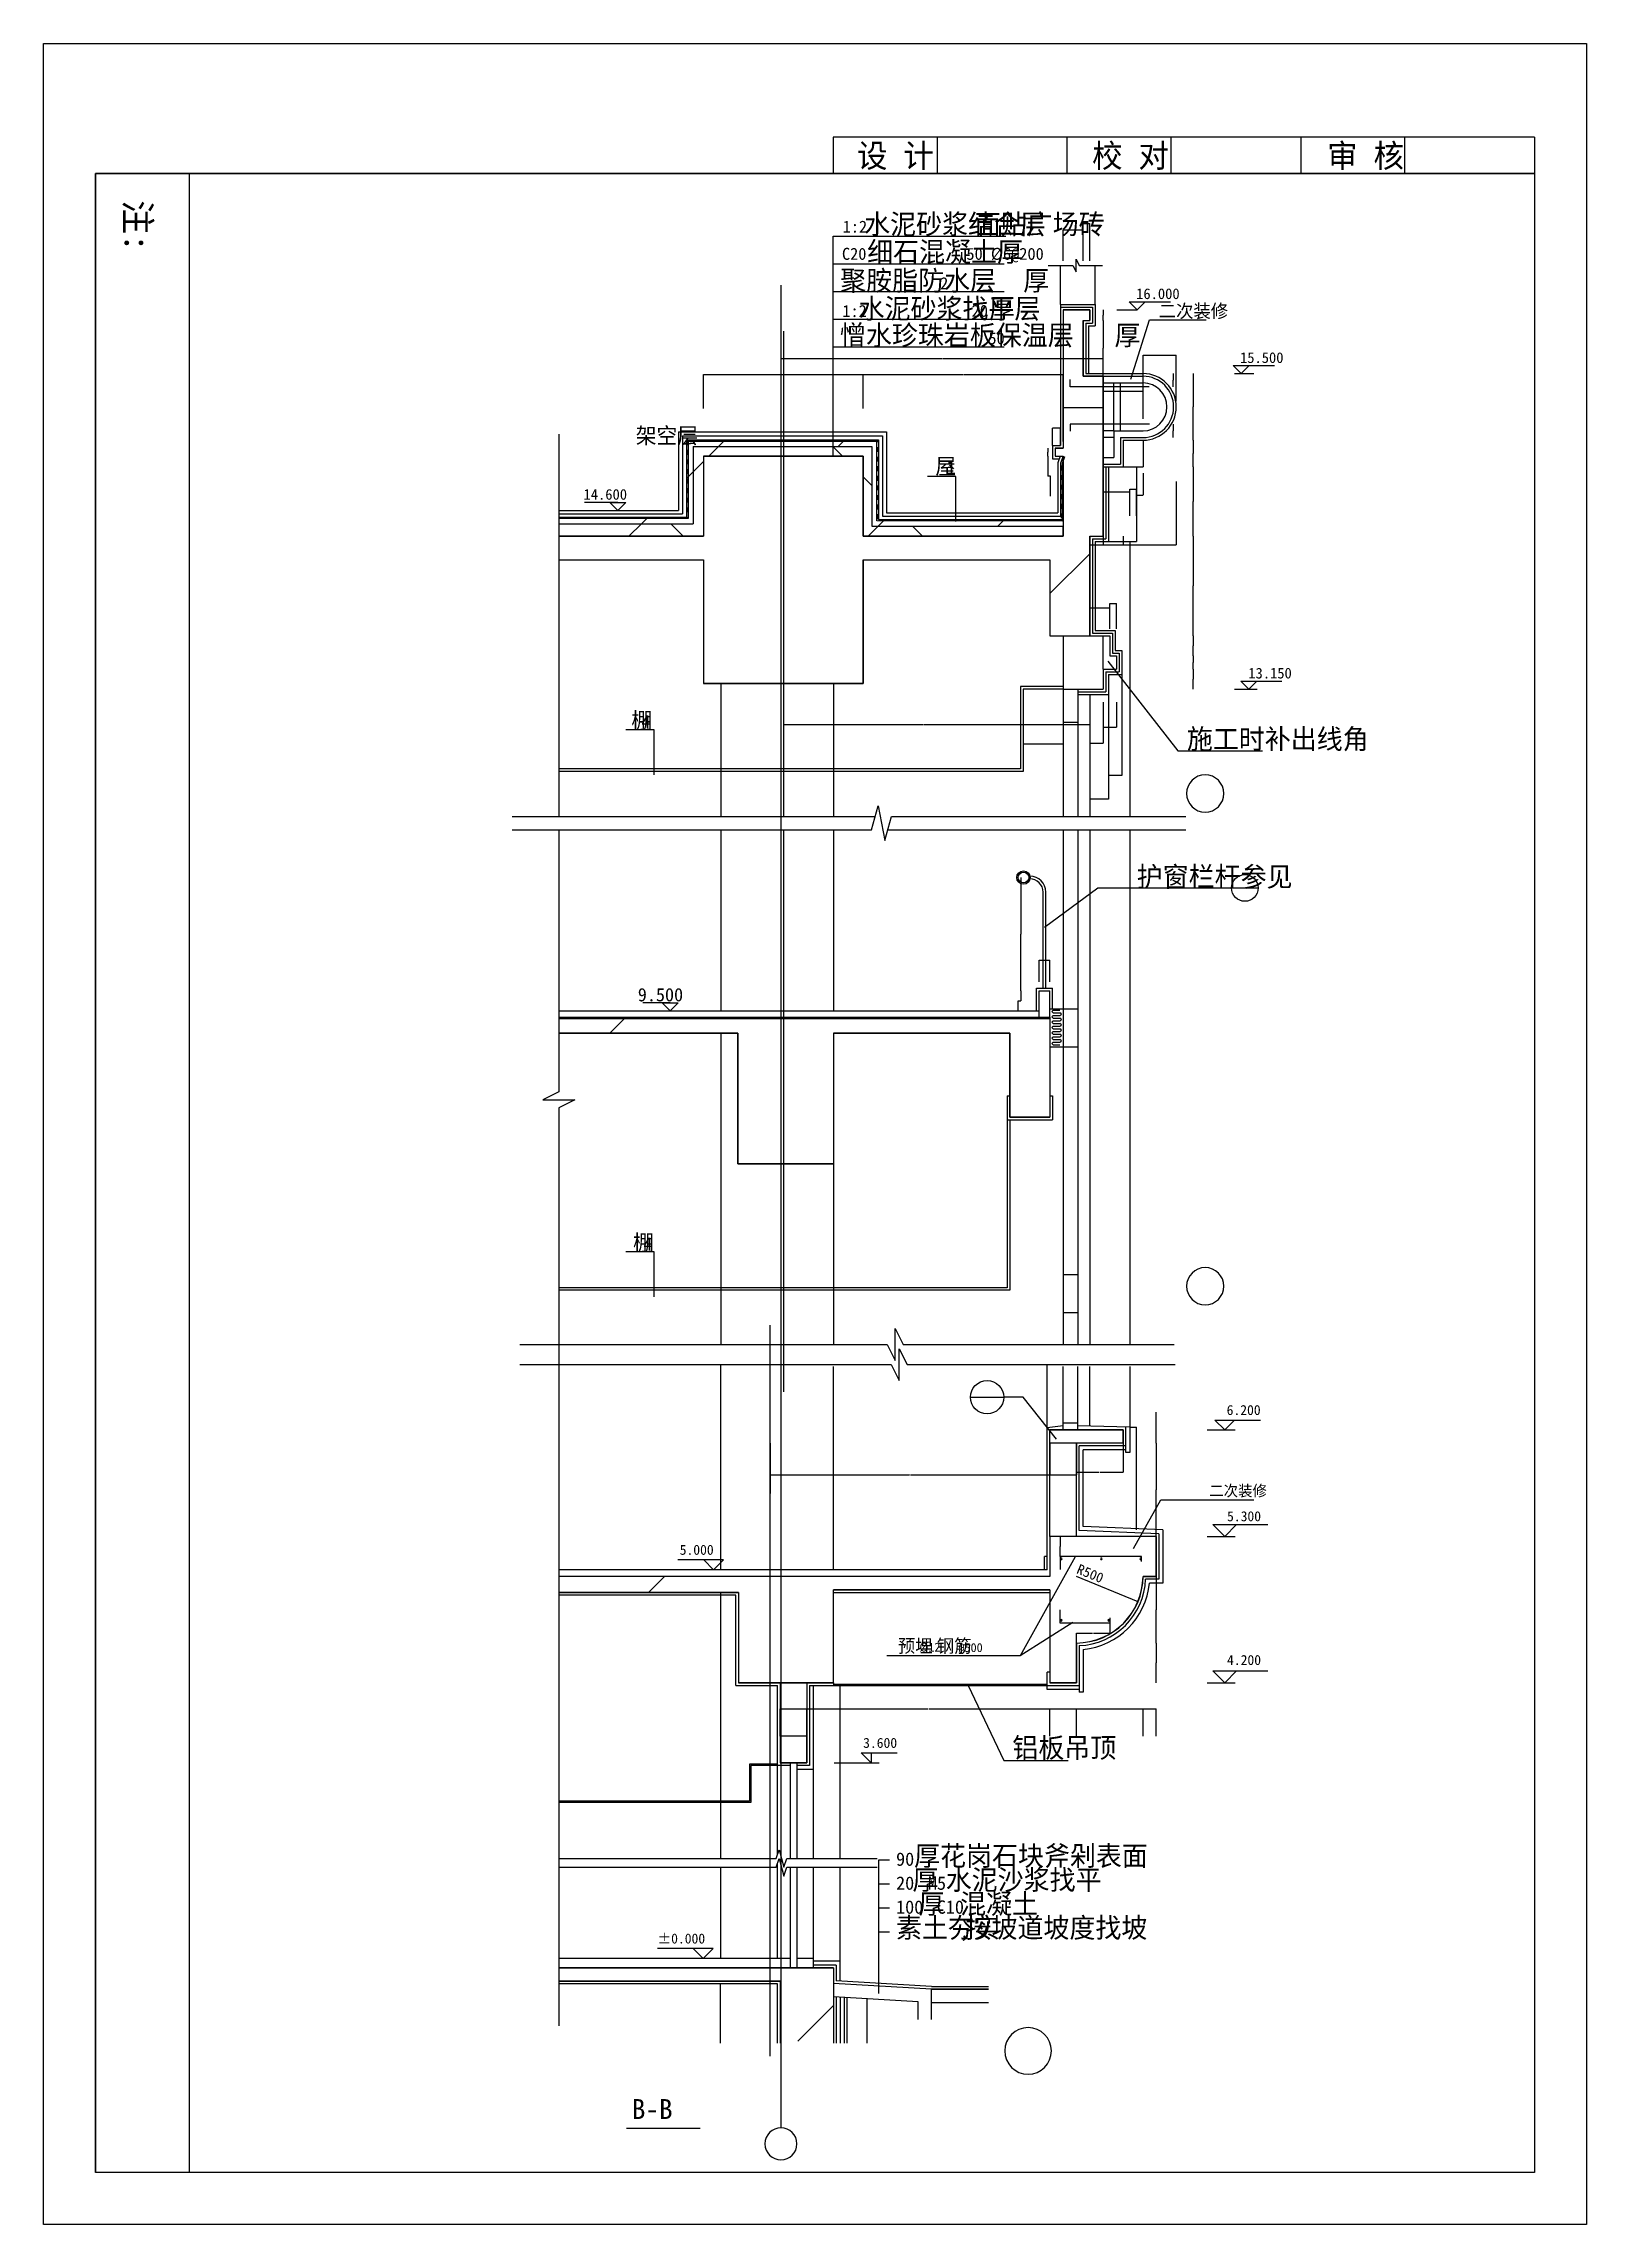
# Model space of a CAD drawing. Header units: metres. Extents: x -2 to 59071, y -2108 to 14272.
# Drawn here: x 47488 to 59071, y -2108 to 14272 of the extents above; entities outside this region: 1.
import ezdxf

# ---------------------------------------------------------------- set-up
doc = ezdxf.new("R2010")
doc.units = ezdxf.units.M
for name, color, linetype in [('AXIS', 3, 'Continuous'), ('COLUMN', 7, 'Continuous'), ('DIM', 3, 'Continuous'), ('DOTE', 1, 'Continuous'), ('LAYER1', 254, 'Continuous'), ('OTHER', 7, 'Continuous'), ('PUB_DIM', 3, 'Continuous'), ('PUB_HATCH', 7, 'Continuous'), ('PUB_TEXT', 7, 'Continuous'), ('PUB_WALL', 255, 'Continuous'), ('STAIR', 2, 'Continuous'), ('SURFACE', 6, 'Continuous'), ('WALL', 255, 'Continuous')]:
    doc.layers.add(name, color=color, linetype=linetype)
doc.dimstyles.get("Standard").update_dxf_attribs({"dimtxt": 2.5, "dimasz": 2.5, "dimexe": 1.25, "dimexo": 0.625, "dimtad": 1, "dimcen": 2.5, "dimazin": 3, "dimtfac": 1, "dimtmove": 0, "dimatfit": 3})
pattern_1 = [(45, (0, 0), (-2245.06, 2245.06), [])]

msp = doc.modelspace()

# ---------------------------------------------------------------- texts
for s, p in [('设 计', (53595.31, 13342.33)), ('校 对', (55360.07, 13342.33)), ('审 核', (57124.84, 13342.33))]:
    msp.add_text(s, height=175.5).set_placement(p)
msp.add_text('注:', height=195, rotation=270).set_placement((48096.37, 13095.36))
at = {"layer": 'DIM'}
for s, height, p in [('1:2', 90, (53487.13, 12852.35)), ('水泥砂浆结合层', 150, (53648.35, 12841.12)), ('面贴广场砖', 150, (54478.53, 12841.12)), ('细石混凝土厚', 150, (53670.84, 12633.46)), ('.', 96, (54267.45, 12841.12)), ('C20', 90, (53481.67, 12647.99)), ('50 %%c6@200', 90, (54416.03, 12647.99)), ('聚胺脂防水层  厚', 150, (53468.37, 12417.6)), ('2', 90, (54218.85, 12427.11)), ('1:2', 90, (53484.28, 12218.54)), ('水泥砂浆找平层', 150, (53606.63, 12207.3)), ('20', 90, (54455.24, 12220.13)), ('厚', 150, (54585.5, 12207.3)), ('憎水珍珠岩板保温层   厚', 150, (53466.48, 12006.68)), ('50', 90, (54581.15, 12013.68)), ('施工时补出线角', 150, (56071.24, 8974.36)), ('护窗栏杆参见', 150, (55694.51, 7940.02)), ('铝板吊顶', 150, (54761.11, 1397.14)), ('厚花岗石块斧剁表面', 150, (54023.06, 585.4)), ('厚', 150, (54010.86, 405.4)), ('水泥沙浆找平', 150, (54260.84, 405.4)), ('厚', 150, (54056.57, 225.4)), ('混凝土', 150, (54369.12, 225.4)), ('素土夯实', 150, (53887.92, 45.4)), ('按坡道坡度找坡', 150, (54409.4, 45.4)), ('B-B', 150, (51903.96, -1316.79))]:
    msp.add_text(s, height=height, dxfattribs=at).set_placement(p)
at = {"layer": 'PUB_DIM'}
for s, height, p in [('16.000', 80, (55690.39, 12353.39)), ('15.500', 80, (56470.12, 11873.39)), ('14.600', 80, (51541.5, 10846.21)), ('13.150', 80, (56532.37, 9503.39)), ('9.500', 100, (51948.77, 7078.33)), ('6.200', 75, (56370.02, 3971.32)), ('5.300', 75, (56373.02, 3173.42)), ('5.000', 75, (52263.34, 2921.32)), ('4.200', 75, (56373.02, 2093.82)), ('3.600', 75, (53640.64, 1471.32)), ('%%p0.000', 75, (52097.09, 1.61))]:
    msp.add_text(s, height=height, dxfattribs=at).set_placement(p)
msp.add_text('R500', height=75, rotation=337.64, dxfattribs=at).set_placement((55237.3, 2785.07))
at = {"layer": 'PUB_TEXT'}
for s, height, p in [('二次装修', 100, (55860.51, 12213.56)), ('架空层', 120, (51933.54, 11268.26)), ('屋', 120, (54182.89, 11038.39)), ('1', 100, (54267.81, 11038.39)), ('棚', 120, (51900.54, 9128.88)), ('4', 100, (51975.5, 9128.88)), ('棚', 120, (51912.99, 5207.11)), ('4', 100, (51990.17, 5207.11)), ('二次装修', 83.33, (56239.19, 3360.98)), ('预埋', 100, (53901.78, 2187.21)), ('钢筋', 100, (54194.63, 2187.21)), ('%%c12', 66.67, (54063.11, 2194.91)), ('@500', 66.67, (54356.62, 2191.06)), ('90', 100, (53887.92, 585.4)), ('20', 100, (53887.92, 405.4)), ('M5', 100, (54127.13, 405.4)), ('100', 100, (53887.92, 225.4)), ('C10', 100, (54193.42, 225.4)), (',', 100, (54367.12, 45.4))]:
    msp.add_text(s, height=height, dxfattribs=at).set_placement(p)

# ---------------------------------------------------------------- blocks, each defined once
blk = doc.blocks.new('_AXISO')
blk.add_circle((0, 0), 0.5)
blk = doc.blocks.new('_INDEX1')
blk.add_lwpolyline([(-0.5, 0, 1), (0.5, 0, 1)], format="xyb", close=True)
blk = doc.blocks.new('_YZH')
blk.add_lwpolyline([(-0.25, 0, 1), (0.25, 0, 1)], format="xyb", close=True)
blk = doc.blocks.new('_INDEX')
blk.add_line((-0.5, 0), (0.5, 0))
blk.add_circle((0, 0), 0.5)
blk = doc.blocks.new('*D1')
for p, q in [((53218.34, 1558.82), (53218.34, 1763.51)), ((53218.59, 1763.51), (54126.65, 1763.51)), ((54133.65, 1763.51), (55041.71, 1763.51)), ((55041.96, 1558.82), (55041.96, 1763.51))]:
    blk.add_line(p, q)
at = {"layer": 'Defpoints'}
for p in [(53218.34, 1763.51), (53218.34, 1558.82), (55041.96, 1558.82)]:
    blk.add_point(p, dxfattribs=at)
at = {"layer": 'PUB_DIM', "insert": (54130.15, 1763.51), "char_height": 1, "attachment_point": 5}
blk.add_mtext('1823,62', dxfattribs=at)
blk = doc.blocks.new('*D2')
for p, q in [((52942.34, 3758.82), (52942.34, 3521.56)), ((55041.96, 3758.82), (55041.96, 3521.56)), ((52942.59, 3521.56), (53988.65, 3521.56)), ((53995.65, 3521.56), (55041.71, 3521.56))]:
    blk.add_line(p, q)
at = {"layer": 'Defpoints'}
for p in [(52942.34, 3758.82), (55041.96, 3758.82), (52942.34, 3521.56)]:
    blk.add_point(p, dxfattribs=at)
at = {"layer": 'PUB_DIM', "insert": (53992.15, 3521.56), "char_height": 1, "attachment_point": 5}
blk.add_mtext('2099,62', dxfattribs=at)
blk = doc.blocks.new('*D3')
for p, q in [((53018.34, 1558.82), (53018.34, 1763.51)), ((53018.59, 1763.51), (53116.84, 1763.51)), ((53119.84, 1763.51), (53218.09, 1763.51)), ((53218.34, 1558.82), (53218.34, 1763.51))]:
    blk.add_line(p, q)
at = {"layer": 'Defpoints'}
for p in [(53018.34, 1763.51), (53018.34, 1558.82), (53218.34, 1558.82)]:
    blk.add_point(p, dxfattribs=at)
at = {"layer": 'PUB_DIM', "insert": (53118.34, 1763.51), "char_height": 1, "attachment_point": 5}
blk.add_mtext('200', dxfattribs=at)
blk = doc.blocks.new('*D4')
for p, q in [((55841.96, 3758.83), (55841.96, 3408.83)), ((55841.71, 3408.83), (55841.46, 3408.83)), ((55841.96, 3058.83), (55841.96, 3408.83)), ((55841.96, 3408.83), (55841.96, 3408.83)), ((55842.21, 3408.83), (55842.46, 3408.83))]:
    blk.add_line(p, q)
at = {"layer": 'Defpoints'}
for p in [(55841.96, 3758.83), (55841.96, 3408.83), (55841.96, 3058.83)]:
    blk.add_point(p, dxfattribs=at)
at = {"layer": 'PUB_DIM', "insert": (55841.96, 3409.955), "char_height": 1, "attachment_point": 5}
blk.add_mtext('0', dxfattribs=at)
blk = doc.blocks.new('*D5')
for p, q in [((55841.96, 3058.83), (55841.96, 2908.83)), ((55841.71, 2908.83), (55841.46, 2908.83)), ((55841.96, 2758.83), (55841.96, 2908.83)), ((55841.96, 2908.83), (55841.96, 2908.83)), ((55842.21, 2908.83), (55842.46, 2908.83))]:
    blk.add_line(p, q)
at = {"layer": 'Defpoints'}
for p in [(55841.96, 3058.83), (55841.96, 2908.83), (55841.96, 2758.83)]:
    blk.add_point(p, dxfattribs=at)
at = {"layer": 'PUB_DIM', "insert": (55841.96, 2909.955), "char_height": 1, "attachment_point": 5}
blk.add_mtext('0', dxfattribs=at)
blk = doc.blocks.new('*D6')
for p, q in [((55841.96, 2758.83), (55841.96, 2508.83)), ((55841.71, 2508.83), (55841.46, 2508.83)), ((55841.96, 2258.83), (55841.96, 2508.83)), ((55841.96, 2508.83), (55841.96, 2508.83)), ((55842.21, 2508.83), (55842.46, 2508.83))]:
    blk.add_line(p, q)
at = {"layer": 'Defpoints'}
for p in [(55841.96, 2758.83), (55841.96, 2508.83), (55841.96, 2258.83)]:
    blk.add_point(p, dxfattribs=at)
at = {"layer": 'PUB_DIM', "insert": (55841.96, 2509.955), "char_height": 1, "attachment_point": 5}
blk.add_mtext('0', dxfattribs=at)
blk = doc.blocks.new('*D7')
for p, q in [((55841.96, 2258.83), (55841.96, 2108.83)), ((55841.71, 2108.83), (55841.46, 2108.83)), ((55841.96, 1958.83), (55841.96, 2108.83)), ((55841.96, 2108.83), (55841.96, 2108.83)), ((55842.21, 2108.83), (55842.46, 2108.83))]:
    blk.add_line(p, q)
at = {"layer": 'Defpoints'}
for p in [(55841.96, 2258.83), (55841.96, 2108.83), (55841.96, 1958.83)]:
    blk.add_point(p, dxfattribs=at)
at = {"layer": 'PUB_DIM', "insert": (55841.96, 2109.955), "char_height": 1, "attachment_point": 5}
blk.add_mtext('0', dxfattribs=at)
blk = doc.blocks.new('*D8')
for p, q in [((55041.96, 1558.82), (55041.96, 1763.51)), ((55042.21, 1763.51), (55140.46, 1763.51)), ((55143.46, 1763.51), (55241.71, 1763.51)), ((55241.96, 1558.82), (55241.96, 1763.51))]:
    blk.add_line(p, q)
at = {"layer": 'Defpoints'}
for p in [(55041.96, 1763.51), (55041.96, 1558.82), (55241.96, 1558.82)]:
    blk.add_point(p, dxfattribs=at)
at = {"layer": 'PUB_DIM', "insert": (55141.96, 1763.51), "char_height": 1, "attachment_point": 5}
blk.add_mtext('200', dxfattribs=at)
blk = doc.blocks.new('*D9')
for p, q in [((55741.96, 1558.82), (55741.96, 1763.51)), ((55742.21, 1763.51), (55790.46, 1763.51)), ((55793.46, 1763.51), (55841.71, 1763.51)), ((55841.96, 1558.82), (55841.96, 1763.51))]:
    blk.add_line(p, q)
at = {"layer": 'Defpoints'}
for p in [(55741.96, 1763.51), (55741.96, 1558.82), (55841.96, 1558.82)]:
    blk.add_point(p, dxfattribs=at)
at = {"layer": 'PUB_DIM', "insert": (55791.96, 1763.51), "char_height": 1, "attachment_point": 5}
blk.add_mtext('100', dxfattribs=at)
blk = doc.blocks.new('*D10')
for p, q in [((55241.96, 1558.82), (55241.96, 1763.51)), ((55242.21, 1763.51), (55490.46, 1763.51)), ((55493.46, 1763.51), (55741.71, 1763.51)), ((55741.96, 1558.82), (55741.96, 1763.51))]:
    blk.add_line(p, q)
at = {"layer": 'Defpoints'}
for p in [(55241.96, 1763.51), (55241.96, 1558.82), (55741.96, 1558.82)]:
    blk.add_point(p, dxfattribs=at)
at = {"layer": 'PUB_DIM', "insert": (55491.96, 1763.51), "char_height": 1, "attachment_point": 5}
blk.add_mtext('500', dxfattribs=at)
blk = doc.blocks.new('*D11')
for p, q in [((55119.72, 2984.08), (55119.47, 2984.08)), ((55119.97, 3058.82), (55119.97, 2984.08)), ((55119.97, 2909.34), (55119.97, 2984.08)), ((55119.97, 2984.08), (55119.97, 2984.08)), ((55120.22, 2984.08), (55120.47, 2984.08))]:
    blk.add_line(p, q)
at = {"layer": 'Defpoints'}
for p in [(55119.97, 3058.82), (55119.97, 2984.08), (55119.97, 2909.34)]:
    blk.add_point(p, dxfattribs=at)
at = {"layer": 'PUB_DIM', "insert": (55119.97, 2985.205), "char_height": 1, "attachment_point": 5}
blk.add_mtext('0', dxfattribs=at)
blk = doc.blocks.new('*D12')
for p, q in [((55241.96, 2258.82), (55241.96, 2333.82)), ((55242.21, 2333.82), (55363.935, 2333.82)), ((55369.935, 2333.82), (55491.66, 2333.82)), ((55491.91, 2408.82), (55491.91, 2333.82))]:
    blk.add_line(p, q)
at = {"layer": 'Defpoints'}
for p in [(55241.96, 2333.82), (55491.91, 2408.82), (55241.96, 2258.82)]:
    blk.add_point(p, dxfattribs=at)
at = {"layer": 'PUB_DIM', "insert": (55366.935, 2333.82), "char_height": 1, "attachment_point": 5}
blk.add_mtext('249,95', dxfattribs=at)
blk = doc.blocks.new('*D13')
for p, q in [((55841.71, 3992.59), (55841.46, 3992.59)), ((55841.96, 3858.83), (55841.96, 3992.59)), ((55841.96, 3758.83), (55841.96, 3992.59)), ((55841.96, 3992.59), (55841.96, 3992.59)), ((55842.21, 3992.59), (55842.46, 3992.59))]:
    blk.add_line(p, q)
at = {"layer": 'Defpoints'}
for p in [(55841.96, 3992.59), (55841.96, 3858.83), (55841.96, 3758.83)]:
    blk.add_point(p, dxfattribs=at)
at = {"layer": 'PUB_DIM', "insert": (55841.96, 3993.715), "char_height": 1, "attachment_point": 5}
blk.add_mtext('0', dxfattribs=at)
blk = doc.blocks.new('*D14')
for p, q in [((55041.96, 3758.82), (55041.96, 3521.56)), ((55241.96, 3758.82), (55241.96, 3521.56)), ((55042.21, 3521.56), (55140.46, 3521.56)), ((55143.46, 3521.56), (55241.71, 3521.56))]:
    blk.add_line(p, q)
at = {"layer": 'Defpoints'}
for p in [(55041.96, 3758.82), (55241.96, 3758.82), (55041.96, 3521.56)]:
    blk.add_point(p, dxfattribs=at)
at = {"layer": 'PUB_DIM', "insert": (55141.96, 3521.56), "char_height": 1, "attachment_point": 5}
blk.add_mtext('200', dxfattribs=at)
blk = doc.blocks.new('*D15')
for p, q in [((55241.96, 3758.82), (55241.96, 3541.2)), ((55591.96, 3758.82), (55591.96, 3541.2)), ((55242.21, 3541.2), (55412.96, 3541.2)), ((55420.96, 3541.2), (55591.71, 3541.2))]:
    blk.add_line(p, q)
at = {"layer": 'Defpoints'}
for p in [(55241.96, 3758.82), (55591.96, 3758.82), (55241.96, 3541.2)]:
    blk.add_point(p, dxfattribs=at)
at = {"layer": 'PUB_DIM', "insert": (55416.96, 3541.2), "char_height": 1, "attachment_point": 5}
blk.add_mtext('100(350)', dxfattribs=at)
blk = doc.blocks.new('*D16')
for p, q in [((54825.38, 8008.33), (54825.38, 7583.33)), ((54825.13, 7583.33), (54824.88, 7583.33)), ((54825.38, 7158.33), (54825.38, 7583.33)), ((54825.38, 7583.33), (54825.38, 7583.33)), ((54825.63, 7583.33), (54825.88, 7583.33))]:
    blk.add_line(p, q)
at = {"layer": 'Defpoints'}
for p in [(54825.38, 8008.33), (54825.38, 7583.33), (54825.38, 7158.33)]:
    blk.add_point(p, dxfattribs=at)
at = {"layer": 'PUB_DIM', "insert": (54825.38, 7584.455), "char_height": 1, "attachment_point": 5}
blk.add_mtext('0', dxfattribs=at)
blk = doc.blocks.new('*D17')
for p, q in [((54805.38, 7008.33), (54805.38, 7083.33)), ((54805.63, 7083.33), (54814.38, 7083.33)), ((54816.38, 7083.33), (54825.13, 7083.33)), ((54825.38, 7158.33), (54825.38, 7083.33))]:
    blk.add_line(p, q)
at = {"layer": 'Defpoints'}
for p in [(54805.38, 7083.33), (54825.38, 7158.33), (54805.38, 7008.33)]:
    blk.add_point(p, dxfattribs=at)
at = {"layer": 'PUB_DIM', "insert": (54815.38, 7083.33), "char_height": 1, "attachment_point": 5}
blk.add_mtext('20', dxfattribs=at)
blk = doc.blocks.new('*D18')
for p, q in [((54961.96, 7223.85), (54961.96, 7388.77)), ((54962.21, 7388.77), (55000.96, 7388.77)), ((55002.96, 7388.77), (55041.71, 7388.77)), ((55041.96, 7223.85), (55041.96, 7388.77))]:
    blk.add_line(p, q)
at = {"layer": 'Defpoints'}
for p in [(54961.96, 7388.77), (54961.96, 7223.85), (55041.96, 7223.85)]:
    blk.add_point(p, dxfattribs=at)
at = {"layer": 'PUB_DIM', "insert": (55001.96, 7388.77), "char_height": 1, "attachment_point": 5}
blk.add_mtext('80', dxfattribs=at)
blk = doc.blocks.new('*D19')
for p, q in [((53641.96, 11530.87), (53641.96, 11786.05)), ((53642.21, 11786.05), (54389.96, 11786.05)), ((54393.96, 11786.05), (55141.71, 11786.05)), ((55141.96, 11530.87), (55141.96, 11786.05))]:
    blk.add_line(p, q)
at = {"layer": 'Defpoints'}
for p in [(53641.96, 11786.05), (53641.96, 11530.87), (55141.96, 11530.87)]:
    blk.add_point(p, dxfattribs=at)
at = {"layer": 'PUB_DIM', "insert": (54391.96, 11786.05), "char_height": 1, "attachment_point": 5}
blk.add_mtext('1500', dxfattribs=at)
blk = doc.blocks.new('*D20')
for p, q in [((53025.19, 11670.32), (53025.19, 11907.45)), ((53025.44, 11907.45), (54231.575, 11907.45)), ((54235.575, 11907.45), (55441.71, 11907.45)), ((55441.96, 11670.32), (55441.96, 11907.45))]:
    blk.add_line(p, q)
at = {"layer": 'Defpoints'}
for p in [(53025.19, 11907.45), (53025.19, 11670.32), (55441.96, 11670.32)]:
    blk.add_point(p, dxfattribs=at)
at = {"layer": 'PUB_DIM', "insert": (54233.575, 11907.45), "char_height": 1, "attachment_point": 5}
blk.add_mtext('2400', dxfattribs=at)
blk = doc.blocks.new('*D21')
for p, q in [((53041.96, 9407.61), (53041.96, 9156.91)), ((55141.96, 9366.47), (55141.96, 9156.91)), ((53042.21, 9156.91), (54089.96, 9156.91)), ((54093.96, 9156.91), (55141.71, 9156.91))]:
    blk.add_line(p, q)
at = {"layer": 'Defpoints'}
for p in [(53041.96, 9407.61), (55141.96, 9366.47), (53041.96, 9156.91)]:
    blk.add_point(p, dxfattribs=at)
at = {"layer": 'PUB_DIM', "insert": (54091.96, 9156.91), "char_height": 1, "attachment_point": 5}
blk.add_mtext('2100', dxfattribs=at)
blk = doc.blocks.new('*D22')
for p, q in [((52441.96, 11530.87), (52441.96, 11786.05)), ((52442.21, 11786.05), (52732.075, 11786.05)), ((52735.075, 11786.05), (53024.94, 11786.05)), ((53025.19, 11530.87), (53025.19, 11786.05))]:
    blk.add_line(p, q)
at = {"layer": 'Defpoints'}
for p in [(52441.96, 11786.05), (52441.96, 11530.87), (53025.19, 11530.87)]:
    blk.add_point(p, dxfattribs=at)
at = {"layer": 'PUB_DIM', "insert": (52733.575, 11786.05), "char_height": 1, "attachment_point": 5}
blk.add_mtext('600', dxfattribs=at)
blk = doc.blocks.new('*D23')
for p, q in [((53025.19, 11530.87), (53025.19, 11786.05)), ((53025.44, 11786.05), (53332.075, 11786.05)), ((53335.075, 11786.05), (53641.71, 11786.05)), ((53641.96, 11530.87), (53641.96, 11786.05))]:
    blk.add_line(p, q)
at = {"layer": 'Defpoints'}
for p in [(53025.19, 11786.05), (53025.19, 11530.87), (53641.96, 11530.87)]:
    blk.add_point(p, dxfattribs=at)
at = {"layer": 'PUB_DIM', "insert": (53333.575, 11786.05), "char_height": 1, "attachment_point": 5}
blk.add_mtext('600', dxfattribs=at)
blk = doc.blocks.new('*D24')
for p, q in [((55967.08, 11743.39), (55966.83, 11743.39)), ((55967.33, 11793.39), (55967.33, 11743.39)), ((55967.33, 11693.39), (55967.33, 11743.39)), ((55967.33, 11743.39), (55967.33, 11743.39)), ((55967.58, 11743.39), (55967.83, 11743.39))]:
    blk.add_line(p, q)
at = {"layer": 'Defpoints'}
for p in [(55967.33, 11793.39), (55967.33, 11743.39), (55967.33, 11693.39)]:
    blk.add_point(p, dxfattribs=at)
at = {"layer": 'PUB_DIM', "insert": (55967.33, 11744.515), "char_height": 1, "attachment_point": 5}
blk.add_mtext('0', dxfattribs=at)
blk = doc.blocks.new('*D25')
for p, q in [((55741.96, 11472.84), (55741.96, 11932.2)), ((55742.21, 11932.2), (55865.46, 11932.2)), ((55868.46, 11932.2), (55991.71, 11932.2)), ((55991.96, 11586.76), (55991.96, 11932.2))]:
    blk.add_line(p, q)
at = {"layer": 'Defpoints'}
for p in [(55741.96, 11932.2), (55741.96, 11472.84), (55991.96, 11586.76)]:
    blk.add_point(p, dxfattribs=at)
at = {"layer": 'PUB_DIM', "insert": (55866.96, 11932.2), "char_height": 1, "attachment_point": 5}
blk.add_mtext('250', dxfattribs=at)
blk = doc.blocks.new('*D26')
for p, q in [((56118.79, 11793.39), (56118.79, 11543.39)), ((56118.54, 11543.39), (56118.29, 11543.39)), ((56118.79, 11293.39), (56118.79, 11543.39)), ((56118.79, 11543.39), (56118.79, 11543.39)), ((56119.04, 11543.39), (56119.29, 11543.39))]:
    blk.add_line(p, q)
at = {"layer": 'Defpoints'}
for p in [(56118.79, 11793.39), (56118.79, 11543.39), (56118.79, 11293.39)]:
    blk.add_point(p, dxfattribs=at)
at = {"layer": 'PUB_DIM', "insert": (56118.79, 11544.515), "char_height": 1, "attachment_point": 5}
blk.add_mtext('0', dxfattribs=at)
blk = doc.blocks.new('*D27')
for p, q in [((55441.96, 12193.39), (55441.96, 11983.39)), ((55441.71, 11983.39), (55441.46, 11983.39)), ((55441.96, 11773.39), (55441.96, 11983.39)), ((55441.96, 11983.39), (55441.96, 11983.39)), ((55442.21, 11983.39), (55442.46, 11983.39))]:
    blk.add_line(p, q)
at = {"layer": 'Defpoints'}
for p in [(55441.96, 12193.39), (55441.96, 11983.39), (55441.96, 11773.39)]:
    blk.add_point(p, dxfattribs=at)
at = {"layer": 'PUB_DIM', "insert": (55441.96, 11984.515), "char_height": 1, "attachment_point": 5}
blk.add_mtext('0', dxfattribs=at)
blk = doc.blocks.new('*D28')
for p, q in [((55341.96, 9875.2), (55341.96, 10032.85)), ((55342.21, 10032.85), (55415.46, 10032.85)), ((55418.46, 10032.85), (55491.71, 10032.85)), ((55491.96, 9875.2), (55491.96, 10032.85))]:
    blk.add_line(p, q)
at = {"layer": 'Defpoints'}
for p in [(55341.96, 10032.85), (55341.96, 9875.2), (55491.96, 9875.2)]:
    blk.add_point(p, dxfattribs=at)
at = {"layer": 'PUB_DIM', "insert": (55416.96, 10032.85), "char_height": 1, "attachment_point": 5}
blk.add_mtext('150', dxfattribs=at)
blk = doc.blocks.new('*D29')
for p, q in [((55491.96, 9875.2), (55491.96, 10066.31)), ((55492.21, 10066.31), (55515.96, 10066.31)), ((55517.96, 10066.31), (55541.71, 10066.31)), ((55541.96, 9875.2), (55541.96, 10066.31))]:
    blk.add_line(p, q)
at = {"layer": 'Defpoints'}
for p in [(55491.96, 10066.31), (55491.96, 9875.2), (55541.96, 9875.2)]:
    blk.add_point(p, dxfattribs=at)
at = {"layer": 'PUB_DIM', "insert": (55516.96, 10066.31), "char_height": 1, "attachment_point": 5}
blk.add_mtext('50', dxfattribs=at)
blk = doc.blocks.new('*D30')
for p, q in [((56118.79, 10573.39), (56118.79, 10198.39)), ((56118.54, 10198.39), (56118.29, 10198.39)), ((56118.79, 9823.39), (56118.79, 10198.39)), ((56118.79, 10198.39), (56118.79, 10198.39)), ((56119.04, 10198.39), (56119.29, 10198.39))]:
    blk.add_line(p, q)
at = {"layer": 'Defpoints'}
for p in [(56118.79, 10573.39), (56118.79, 10198.39), (56118.79, 9823.39)]:
    blk.add_point(p, dxfattribs=at)
at = {"layer": 'PUB_DIM', "insert": (56118.79, 10199.515), "char_height": 1, "attachment_point": 5}
blk.add_mtext('0', dxfattribs=at)
blk = doc.blocks.new('*D31')
for p, q in [((55141.96, 9366.47), (55141.96, 9156.91)), ((55341.96, 9326.47), (55341.96, 9156.91)), ((55142.21, 9156.91), (55240.46, 9156.91)), ((55243.46, 9156.91), (55341.71, 9156.91))]:
    blk.add_line(p, q)
at = {"layer": 'Defpoints'}
for p in [(55141.96, 9366.47), (55341.96, 9326.47), (55141.96, 9156.91)]:
    blk.add_point(p, dxfattribs=at)
at = {"layer": 'PUB_DIM', "insert": (55241.96, 9156.91), "char_height": 1, "attachment_point": 5}
blk.add_mtext('200', dxfattribs=at)
blk = doc.blocks.new('*D32')
for p, q in [((54841.96, 9081.91), (54841.96, 9012.93)), ((54842.21, 9012.93), (54990.46, 9012.93)), ((54993.46, 9012.93), (55141.71, 9012.93)), ((55141.96, 9081.91), (55141.96, 9012.93))]:
    blk.add_line(p, q)
at = {"layer": 'Defpoints'}
for p in [(54841.96, 9081.91), (54841.96, 9012.93), (55141.96, 9081.91)]:
    blk.add_point(p, dxfattribs=at)
at = {"layer": 'PUB_DIM', "insert": (54991.96, 9012.93), "char_height": 1, "attachment_point": 5}
blk.add_mtext('300', dxfattribs=at)
blk = doc.blocks.new('*D33')
for p, q in [((55341.96, 9326.47), (55341.96, 9018.33)), ((55441.96, 9326.47), (55441.96, 9018.33)), ((55342.21, 9018.33), (55390.46, 9018.33)), ((55393.46, 9018.33), (55441.71, 9018.33))]:
    blk.add_line(p, q)
at = {"layer": 'Defpoints'}
for p in [(55341.96, 9326.47), (55441.96, 9326.47), (55341.96, 9018.33)]:
    blk.add_point(p, dxfattribs=at)
at = {"layer": 'PUB_DIM', "insert": (55391.96, 9018.33), "char_height": 1, "attachment_point": 5}
blk.add_mtext('100', dxfattribs=at)
blk = doc.blocks.new('*D34')
for p, q in [((55441.96, 9326.47), (55441.96, 9138.92)), ((55541.96, 9326.47), (55541.96, 9138.92)), ((55442.21, 9138.92), (55490.46, 9138.92)), ((55493.46, 9138.92), (55541.71, 9138.92))]:
    blk.add_line(p, q)
at = {"layer": 'Defpoints'}
for p in [(55441.96, 9326.47), (55541.96, 9326.47), (55441.96, 9138.92)]:
    blk.add_point(p, dxfattribs=at)
at = {"layer": 'PUB_DIM', "insert": (55491.96, 9138.92), "char_height": 1, "attachment_point": 5}
blk.add_mtext('100', dxfattribs=at)
blk = doc.blocks.new('*D35')
for p, q in [((56118.79, 9573.39), (56118.79, 9498.39)), ((56118.54, 9498.39), (56118.29, 9498.39)), ((56118.79, 9423.39), (56118.79, 9498.39)), ((56118.79, 9498.39), (56118.79, 9498.39)), ((56119.04, 9498.39), (56119.29, 9498.39))]:
    blk.add_line(p, q)
at = {"layer": 'Defpoints'}
for p in [(56118.79, 9573.39), (56118.79, 9498.39), (56118.79, 9423.39)]:
    blk.add_point(p, dxfattribs=at)
at = {"layer": 'PUB_DIM', "insert": (56118.79, 9499.515), "char_height": 1, "attachment_point": 5}
blk.add_mtext('0', dxfattribs=at)
blk = doc.blocks.new('*D36')
for p, q in [((56118.79, 9673.39), (56118.79, 9623.39)), ((56118.54, 9623.39), (56118.29, 9623.39)), ((56118.79, 9573.39), (56118.79, 9623.39)), ((56118.79, 9623.39), (56118.79, 9623.39)), ((56119.04, 9623.39), (56119.29, 9623.39))]:
    blk.add_line(p, q)
at = {"layer": 'Defpoints'}
for p in [(56118.79, 9673.39), (56118.79, 9623.39), (56118.79, 9573.39)]:
    blk.add_point(p, dxfattribs=at)
at = {"layer": 'PUB_DIM', "insert": (56118.79, 9624.515), "char_height": 1, "attachment_point": 5}
blk.add_mtext('0', dxfattribs=at)
blk = doc.blocks.new('*D37')
for p, q in [((56118.54, 9748.39), (56118.29, 9748.39)), ((56118.79, 9823.39), (56118.79, 9748.39)), ((56118.79, 9673.39), (56118.79, 9748.39)), ((56118.79, 9748.39), (56118.79, 9748.39)), ((56119.04, 9748.39), (56119.29, 9748.39))]:
    blk.add_line(p, q)
at = {"layer": 'Defpoints'}
for p in [(56118.79, 9823.39), (56118.79, 9748.39), (56118.79, 9673.39)]:
    blk.add_point(p, dxfattribs=at)
at = {"layer": 'PUB_DIM', "insert": (56118.79, 9749.515), "char_height": 1, "attachment_point": 5}
blk.add_mtext('0', dxfattribs=at)
blk = doc.blocks.new('*D38')
for p, q in [((55141.96, 11284.38), (55141.96, 11539.55)), ((55142.21, 11539.55), (55290.46, 11539.55)), ((55293.46, 11539.55), (55441.71, 11539.55)), ((55441.96, 11284.38), (55441.96, 11539.55))]:
    blk.add_line(p, q)
at = {"layer": 'Defpoints'}
for p in [(55141.96, 11539.55), (55141.96, 11284.38), (55441.96, 11284.38)]:
    blk.add_point(p, dxfattribs=at)
at = {"layer": 'PUB_DIM', "insert": (55291.96, 11539.55), "char_height": 1, "attachment_point": 5}
blk.add_mtext('300', dxfattribs=at)
blk = doc.blocks.new('*D39')
for p, q in [((55026.51, 11173.39), (55026.51, 11023.39)), ((55035.51, 11023.39), (55026.26, 11023.39)), ((55046.76, 11023.39), (55037.51, 11023.39)), ((55046.51, 10873.39), (55046.51, 11023.39))]:
    blk.add_line(p, q)
at = {"layer": 'Defpoints'}
for p in [(55026.51, 11173.39), (55046.51, 11023.39), (55046.51, 10873.39)]:
    blk.add_point(p, dxfattribs=at)
at = {"layer": 'PUB_DIM', "insert": (55036.51, 11023.39), "char_height": 1, "attachment_point": 5}
blk.add_mtext('20', dxfattribs=at)
blk = doc.blocks.new('*D40')
for p, q in [((55090.96, 11382.82), (55061.71, 11382.82)), ((55061.96, 11253.39), (55061.96, 11382.82)), ((55122.21, 11382.82), (55092.96, 11382.82)), ((55121.96, 11253.39), (55121.96, 11382.82))]:
    blk.add_line(p, q)
at = {"layer": 'Defpoints'}
for p in [(55121.96, 11382.82), (55061.96, 11253.39), (55121.96, 11253.39)]:
    blk.add_point(p, dxfattribs=at)
at = {"layer": 'PUB_DIM', "insert": (55091.96, 11382.82), "char_height": 1, "attachment_point": 5}
blk.add_mtext('60', dxfattribs=at)
blk = doc.blocks.new('*D41')
for p, q in [((55026.26, 11203.39), (55026.01, 11203.39)), ((55026.51, 11233.39), (55026.51, 11203.39)), ((55026.51, 11173.39), (55026.51, 11203.39)), ((55026.51, 11203.39), (55026.51, 11203.39)), ((55026.76, 11203.39), (55027.01, 11203.39))]:
    blk.add_line(p, q)
at = {"layer": 'Defpoints'}
for p in [(55026.51, 11233.39), (55026.51, 11203.39), (55026.51, 11173.39)]:
    blk.add_point(p, dxfattribs=at)
at = {"layer": 'PUB_DIM', "insert": (55026.51, 11204.515), "char_height": 1, "attachment_point": 5}
blk.add_mtext('0', dxfattribs=at)
blk = doc.blocks.new('*D42')
for p, q in [((55991.96, 10981.78), (55991.96, 10508.25)), ((55591.96, 10573.39), (55591.96, 10508.25)), ((55592.21, 10508.25), (55790.46, 10508.25)), ((55793.46, 10508.25), (55991.71, 10508.25))]:
    blk.add_line(p, q)
at = {"layer": 'Defpoints'}
for p in [(55991.96, 10981.78), (55591.96, 10573.39), (55591.96, 10508.25)]:
    blk.add_point(p, dxfattribs=at)
at = {"layer": 'PUB_DIM', "insert": (55791.96, 10508.25), "char_height": 1, "attachment_point": 5}
blk.add_mtext('400', dxfattribs=at)
blk = doc.blocks.new('*D43')
for p, q in [((55641.96, 10724.98), (55641.96, 10925.4)), ((55642.21, 10925.4), (55665.96, 10925.4)), ((55667.96, 10925.4), (55691.71, 10925.4)), ((55691.96, 10724.98), (55691.96, 10925.4))]:
    blk.add_line(p, q)
at = {"layer": 'Defpoints'}
for p in [(55641.96, 10925.4), (55641.96, 10724.98), (55691.96, 10724.98)]:
    blk.add_point(p, dxfattribs=at)
at = {"layer": 'PUB_DIM', "insert": (55666.96, 10925.4), "char_height": 1, "attachment_point": 5}
blk.add_mtext('50', dxfattribs=at)
blk = doc.blocks.new('*D44')
for p, q in [((55741.96, 11045.08), (55741.96, 10879.49)), ((55691.96, 10829.49), (55691.96, 10879.49)), ((55692.21, 10879.49), (55715.96, 10879.49)), ((55717.96, 10879.49), (55741.71, 10879.49))]:
    blk.add_line(p, q)
at = {"layer": 'Defpoints'}
for p in [(55741.96, 11045.08), (55691.96, 10879.49), (55691.96, 10829.49)]:
    blk.add_point(p, dxfattribs=at)
at = {"layer": 'PUB_DIM', "insert": (55716.96, 10879.49), "char_height": 1, "attachment_point": 5}
blk.add_mtext('50', dxfattribs=at)
blk = doc.blocks.new('*D45')
for p, q in [((56118.79, 11093.39), (56118.79, 10833.39)), ((56118.54, 10833.39), (56118.29, 10833.39)), ((56118.79, 10573.39), (56118.79, 10833.39)), ((56118.79, 10833.39), (56118.79, 10833.39)), ((56119.04, 10833.39), (56119.29, 10833.39))]:
    blk.add_line(p, q)
at = {"layer": 'Defpoints'}
for p in [(56118.79, 11093.39), (56118.79, 10833.39), (56118.79, 10573.39)]:
    blk.add_point(p, dxfattribs=at)
at = {"layer": 'PUB_DIM', "insert": (56118.79, 10834.515), "char_height": 1, "attachment_point": 5}
blk.add_mtext('500', dxfattribs=at)
blk = doc.blocks.new('*D46')
for p, q in [((55441.96, 10724.98), (55441.96, 10904.49)), ((55442.21, 10904.49), (55540.46, 10904.49)), ((55543.46, 10904.49), (55641.71, 10904.49)), ((55641.96, 10724.98), (55641.96, 10904.49))]:
    blk.add_line(p, q)
at = {"layer": 'Defpoints'}
for p in [(55441.96, 10904.49), (55441.96, 10724.98), (55641.96, 10724.98)]:
    blk.add_point(p, dxfattribs=at)
at = {"layer": 'PUB_DIM', "insert": (55541.96, 10904.49), "char_height": 1, "attachment_point": 5}
blk.add_mtext('200', dxfattribs=at)
blk = doc.blocks.new('*D47')
for p, q in [((55441.96, 10573.39), (55441.96, 10508.25)), ((55442.21, 10508.25), (55515.46, 10508.25)), ((55518.46, 10508.25), (55591.71, 10508.25)), ((55591.96, 10573.39), (55591.96, 10508.25))]:
    blk.add_line(p, q)
at = {"layer": 'Defpoints'}
for p in [(55441.96, 10573.39), (55441.96, 10508.25), (55591.96, 10573.39)]:
    blk.add_point(p, dxfattribs=at)
at = {"layer": 'PUB_DIM', "insert": (55516.96, 10508.25), "char_height": 1, "attachment_point": 5}
blk.add_mtext('150', dxfattribs=at)
blk = doc.blocks.new('*D48')
for p, q in [((55341.96, 10573.39), (55341.96, 10508.25)), ((55342.21, 10508.25), (55390.46, 10508.25)), ((55393.46, 10508.25), (55441.71, 10508.25)), ((55441.96, 10573.39), (55441.96, 10508.25))]:
    blk.add_line(p, q)
at = {"layer": 'Defpoints'}
for p in [(55341.96, 10573.39), (55341.96, 10508.25), (55441.96, 10573.39)]:
    blk.add_point(p, dxfattribs=at)
at = {"layer": 'PUB_DIM', "insert": (55391.96, 10508.25), "char_height": 1, "attachment_point": 5}
blk.add_mtext('100', dxfattribs=at)
blk = doc.blocks.new('*D49')
for p, q in [((55967.08, 11363.39), (55966.83, 11363.39)), ((55967.33, 11413.39), (55967.33, 11363.39)), ((55967.33, 11313.39), (55967.33, 11363.39)), ((55967.33, 11363.39), (55967.33, 11363.39)), ((55967.58, 11363.39), (55967.83, 11363.39))]:
    blk.add_line(p, q)
at = {"layer": 'Defpoints'}
for p in [(55967.33, 11413.39), (55967.33, 11363.39), (55967.33, 11313.39)]:
    blk.add_point(p, dxfattribs=at)
at = {"layer": 'PUB_DIM', "insert": (55967.33, 11364.515), "char_height": 1, "attachment_point": 5}
blk.add_mtext('0', dxfattribs=at)
blk = doc.blocks.new('*D50')
for p, q in [((55441.96, 11406.63), (55441.96, 11660.96)), ((55442.21, 11660.96), (55590.46, 11660.96)), ((55593.46, 11660.96), (55741.71, 11660.96)), ((55741.96, 11453.2), (55741.96, 11660.96))]:
    blk.add_line(p, q)
at = {"layer": 'Defpoints'}
for p in [(55441.96, 11660.96), (55441.96, 11406.63), (55741.96, 11453.2)]:
    blk.add_point(p, dxfattribs=at)
at = {"layer": 'PUB_DIM', "insert": (55591.96, 11660.96), "char_height": 1, "attachment_point": 5}
blk.add_mtext('300', dxfattribs=at)
blk = doc.blocks.new('*D52')
for p, q in [((56118.54, 11193.39), (56118.29, 11193.39)), ((56118.79, 11293.39), (56118.79, 11193.39)), ((56118.79, 11093.39), (56118.79, 11193.39)), ((56118.79, 11193.39), (56118.79, 11193.39)), ((56119.04, 11193.39), (56119.29, 11193.39))]:
    blk.add_line(p, q)
at = {"layer": 'Defpoints'}
for p in [(56118.79, 11293.39), (56118.79, 11193.39), (56118.79, 11093.39)]:
    blk.add_point(p, dxfattribs=at)
at = {"layer": 'PUB_DIM', "insert": (56118.79, 11194.515), "char_height": 1, "attachment_point": 5}
blk.add_mtext('0', dxfattribs=at)
blk = doc.blocks.new('*D53')
for p, q in [((55291.96, 12640.2), (55291.96, 12921.77)), ((55292.21, 12921.77), (55315.96, 12921.77)), ((55317.96, 12921.77), (55341.71, 12921.77)), ((55341.96, 12640.2), (55341.96, 12921.77))]:
    blk.add_line(p, q)
at = {"layer": 'Defpoints'}
for p in [(55291.96, 12921.77), (55291.96, 12640.2), (55341.96, 12640.2)]:
    blk.add_point(p, dxfattribs=at)
at = {"layer": 'PUB_DIM', "insert": (55316.96, 12921.77), "char_height": 1, "attachment_point": 5}
blk.add_mtext('50', dxfattribs=at)
blk = doc.blocks.new('*D54')
for p, q in [((55215.46, 12871.94), (55141.71, 12871.94)), ((55141.96, 12640.2), (55141.96, 12871.94)), ((55292.21, 12871.94), (55218.46, 12871.94)), ((55291.96, 12640.2), (55291.96, 12871.94))]:
    blk.add_line(p, q)
at = {"layer": 'Defpoints'}
for p in [(55291.96, 12871.94), (55141.96, 12640.2), (55291.96, 12640.2)]:
    blk.add_point(p, dxfattribs=at)
at = {"layer": 'PUB_DIM', "insert": (55216.96, 12871.94), "char_height": 1, "attachment_point": 5}
blk.add_mtext('150', dxfattribs=at)
blk = doc.blocks.new('*D55')
for p, q in [((55441.71, 12233.39), (55441.46, 12233.39)), ((55441.96, 12273.39), (55441.96, 12233.39)), ((55441.96, 12193.39), (55441.96, 12233.39)), ((55441.96, 12233.39), (55441.96, 12233.39)), ((55442.21, 12233.39), (55442.46, 12233.39))]:
    blk.add_line(p, q)
at = {"layer": 'Defpoints'}
for p in [(55441.96, 12273.39), (55441.96, 12233.39), (55441.96, 12193.39)]:
    blk.add_point(p, dxfattribs=at)
at = {"layer": 'PUB_DIM', "insert": (55441.96, 12234.515), "char_height": 1, "attachment_point": 5}
blk.add_mtext('0', dxfattribs=at)
blk = doc.blocks.new('*D51')
for p, q in [((-0.25, 11502.68), (-0.5, 11502.68)), ((0, 0), (0, 11502.68)), ((0, 0), (0, 11502.68)), ((0, 11502.68), (0, 11502.68)), ((0.25, 11502.68), (0.5, 11502.68))]:
    blk.add_line(p, q)
at = {"layer": 'Defpoints'}
for p in [(0, 11502.68), (0, 0), (0, 0)]:
    blk.add_point(p, dxfattribs=at)
at = {"layer": 'PUB_DIM', "insert": (0, 11503.805), "char_height": 1, "attachment_point": 5}
blk.add_mtext('R250', dxfattribs=at)

# ---------------------------------------------------------------- dimensions: what is measured, and where the dimension line sits
at = {"layer": 'PUB_DIM'}
for base, p1, p2, picture, middle in [((55291.96, 12871.94), (55291.96, 12640.2), (55141.96, 12640.2), '*D54', (55216.96, 12871.94)), ((55291.96, 12921.77), (55291.96, 12640.2), (55341.96, 12640.2), '*D53', (55316.96, 12921.77)), ((55441.96, 12233.39), (55441.96, 12193.39), (55441.96, 12273.39), '*D55', (55441.96, 12234.515)), ((55441.96, 11983.39), (55441.96, 11773.39), (55441.96, 12193.39), '*D27', (55441.96, 11984.515)), ((55741.96, 11932.2), (55741.96, 11472.84), (55991.96, 11586.76), '*D25', (55866.96, 11932.2)), ((53641.96, 11786.05), (53641.96, 11530.87), (55141.96, 11530.87), '*D19', (54391.96, 11786.05)), ((55441.96, 11660.96), (55441.96, 11406.63), (55741.96, 11453.2), '*D50', (55591.96, 11660.96)), ((55967.33, 11743.39), (55967.33, 11793.39), (55967.33, 11693.39), '*D24', (55967.33, 11744.515)), ((56118.79, 11543.39), (56118.79, 11293.39), (56118.79, 11793.39), '*D26', (56118.79, 11544.515)), ((55141.96, 11539.55), (55141.96, 11284.38), (55441.96, 11284.38), '*D38', (55291.96, 11539.55)), ((55121.96, 11382.82), (55121.96, 11253.39), (55061.96, 11253.39), '*D40', (55091.96, 11382.82)), ((55967.33, 11363.39), (55967.33, 11413.39), (55967.33, 11313.39), '*D49', (55967.33, 11364.515)), ((55026.51, 11203.39), (55026.51, 11173.39), (55026.51, 11233.39), '*D41', (55026.51, 11204.515)), ((55046.51, 11023.39), (55046.51, 10873.39), (55026.51, 11173.39), '*D39', (55036.51, 11023.39)), ((56118.79, 11193.39), (56118.79, 11093.39), (56118.79, 11293.39), '*D52', (56118.79, 11194.515)), ((55591.96, 10508.25), (55591.96, 10573.39), (55991.96, 10981.78), '*D42', (55791.96, 10508.25)), ((55691.96, 10879.49), (55691.96, 10829.49), (55741.96, 11045.08), '*D44', (55716.96, 10879.49)), ((55441.96, 10904.49), (55441.96, 10724.98), (55641.96, 10724.98), '*D46', (55541.96, 10904.49)), ((55641.96, 10925.4), (55641.96, 10724.98), (55691.96, 10724.98), '*D43', (55666.96, 10925.4)), ((55341.96, 10508.25), (55341.96, 10573.39), (55441.96, 10573.39), '*D48', (55391.96, 10508.25)), ((55441.96, 10508.25), (55441.96, 10573.39), (55591.96, 10573.39), '*D47', (55516.96, 10508.25)), ((56118.79, 10198.39), (56118.79, 9823.39), (56118.79, 10573.39), '*D30', (56118.79, 10199.515)), ((55341.96, 10032.85), (55341.96, 9875.2), (55491.96, 9875.2), '*D28', (55416.96, 10032.85)), ((55491.96, 10066.31), (55491.96, 9875.2), (55541.96, 9875.2), '*D29', (55516.96, 10066.31)), ((56118.79, 9748.39), (56118.79, 9673.39), (56118.79, 9823.39), '*D37', (56118.79, 9749.515)), ((56118.79, 9623.39), (56118.79, 9573.39), (56118.79, 9673.39), '*D36', (56118.79, 9624.515)), ((56118.79, 9498.39), (56118.79, 9423.39), (56118.79, 9573.39), '*D35', (56118.79, 9499.515)), ((53041.96, 9156.91), (53041.96, 9407.61), (55141.96, 9366.47), '*D21', (54091.96, 9156.91)), ((55141.96, 9156.91), (55141.96, 9366.47), (55341.96, 9326.47), '*D31', (55241.96, 9156.91)), ((55341.96, 9018.33), (55341.96, 9326.47), (55441.96, 9326.47), '*D33', (55391.96, 9018.33)), ((55441.96, 9138.92), (55441.96, 9326.47), (55541.96, 9326.47), '*D34', (55491.96, 9138.92)), ((54841.96, 9012.93), (54841.96, 9081.91), (55141.96, 9081.91), '*D32', (54991.96, 9012.93)), ((54825.38, 7583.33), (54825.38, 7158.33), (54825.38, 8008.33), '*D16', (54825.38, 7584.455)), ((54961.96, 7388.77), (54961.96, 7223.85), (55041.96, 7223.85), '*D18', (55001.96, 7388.77)), ((54805.38, 7083.33), (54805.38, 7008.33), (54825.38, 7158.33), '*D17', (54815.38, 7083.33)), ((55841.96, 3992.59), (55841.96, 3858.83), (55841.96, 3758.83), '*D13', (55841.96, 3993.715)), ((52942.34, 3521.56), (52942.34, 3758.82), (55041.96, 3758.82), '*D2', (53992.15, 3521.56)), ((55041.96, 3521.56), (55041.96, 3758.82), (55241.96, 3758.82), '*D14', (55141.96, 3521.56)), ((55841.96, 3408.83), (55841.96, 3758.83), (55841.96, 3058.83), '*D4', (55841.96, 3409.955)), ((55119.97, 2984.08), (55119.97, 2909.34), (55119.97, 3058.82), '*D11', (55119.97, 2985.205)), ((55841.96, 2908.83), (55841.96, 3058.83), (55841.96, 2758.83), '*D5', (55841.96, 2909.955)), ((55841.96, 2508.83), (55841.96, 2758.83), (55841.96, 2258.83), '*D6', (55841.96, 2509.955)), ((55241.96, 2333.82), (55241.96, 2258.82), (55491.91, 2408.82), '*D12', (55366.935, 2333.82)), ((55841.96, 2108.83), (55841.96, 2258.83), (55841.96, 1958.83), '*D7', (55841.96, 2109.955)), ((53018.34, 1763.51), (53018.34, 1558.82), (53218.34, 1558.82), '*D3', (53118.34, 1763.51)), ((53218.34, 1763.51), (53218.34, 1558.82), (55041.96, 1558.82), '*D1', (54130.15, 1763.51)), ((55041.96, 1763.51), (55041.96, 1558.82), (55241.96, 1558.82), '*D8', (55141.96, 1763.51)), ((55241.96, 1763.51), (55241.96, 1558.82), (55741.96, 1558.82), '*D10', (55491.96, 1763.51)), ((55741.96, 1763.51), (55741.96, 1558.82), (55841.96, 1558.82), '*D9', (55791.96, 1763.51))]:
    dim = msp.add_linear_dim(base=base, p1=p1, p2=p2, dimstyle='Standard', dxfattribs=at)
    dim.commit()
    dim.dimension.update_dxf_attribs({"geometry": picture, "text_midpoint": middle})
for base, p1, p2, text, picture, middle in [((53025.19, 11907.45), (53025.19, 11670.32), (55441.96, 11670.32), '2400', '*D20', (54233.575, 11907.45)), ((52441.96, 11786.05), (52441.96, 11530.87), (53025.19, 11530.87), '600', '*D22', (52733.575, 11786.05)), ((53025.19, 11786.05), (53025.19, 11530.87), (53641.96, 11530.87), '600', '*D23', (53333.575, 11786.05)), ((0, 11502.68), (0, 0), (0, 0), 'R250', '*D51', (0, 11503.805)), ((56118.79, 10833.39), (56118.79, 10573.39), (56118.79, 11093.39), '500', '*D45', (56118.79, 10834.515)), ((55241.96, 3541.2), (55241.96, 3758.82), (55591.96, 3758.82), '100(350)', '*D15', (55416.96, 3541.2))]:
    dim = msp.add_linear_dim(base=base, p1=p1, p2=p2, text=text, dimstyle='Standard', dxfattribs=at)
    dim.commit()
    dim.dimension.update_dxf_attribs({"geometry": picture, "text_midpoint": middle})

# ---------------------------------------------------------------- hatches: boundary and pattern name
at = {"layer": 'PUB_TEXT'}
h = msp.add_hatch(dxfattribs=at)
h.set_pattern_fill('AN31C', scale=1000)
h.set_pattern_definition(pattern_1)
h.paths.add_polyline_path([(53641.96, 10573.39), (53641.96, 10773.39), (53641.96, 10823.39), (53641.96, 11173.39), (52441.96, 11173.39), (52441.96, 10823.39), (52441.96, 10773.39), (52441.96, 10573.39), (51356.56, 10573.39), (51356.56, 10393.39), (52441.96, 10393.39), (52441.96, 9464.53), (53641.96, 9464.53), (53641.96, 10393.39), (55041.96, 10393.39), (55041.96, 9823.39), (55341.96, 9823.39), (55341.96, 10573.39), (55441.96, 10573.39), (55441.96, 11773.39), (55291.96, 11773.39), (55291.96, 12193.39), (55341.96, 12193.39), (55341.96, 12273.39), (55141.96, 12273.39), (55141.96, 11233.39), (55081.96, 11233.39), (55081.96, 11173.39), (55141.96, 11173.39), (55141.96, 10698.34), (55141.96, 10648.34), (55141.96, 10573.39)])
h = msp.add_hatch(dxfattribs=at)
h.set_pattern_fill('AN32C', scale=200)
h.set_pattern_definition([(45, (0, 0), (-449.013, 449.013), [])])
h.paths.add_polyline_path([(53755.74, 10698.34), (53755.74, 11296.21), (53416, 11296.21), (53416, 11246.21), (53705.74, 11246.21), (53705.74, 10648.34), (55141.96, 10648.34), (55141.96, 10698.34)])
h.paths.add_polyline_path([(53416, 11246.21), (53416, 11296.21), (53041.96, 11296.21), (53041.96, 11246.21)])
h.paths.add_polyline_path([(53041.96, 11246.21), (53041.96, 11296.21), (52314.76, 11296.21), (52314.76, 10716.21), (51356.56, 10716.21), (51356.56, 10666.21), (52364.76, 10666.21), (52364.76, 11246.21)])
h = msp.add_hatch(dxfattribs=at)
h.set_pattern_fill('ANSI37', scale=400)
h.paths.add_polyline_path([(53641.96, 11173.39), (53641.96, 10823.39), (53641.96, 10773.39), (53641.96, 10573.39), (55141.96, 10573.39), (55141.96, 10648.34), (53705.74, 10648.34), (53705.74, 11246.21), (53416, 11246.21), (53416, 11173.39)])
h.paths.add_polyline_path([(53041.96, 11246.21), (53041.96, 11173.39), (53416, 11173.39), (53416, 11246.21)])
h.paths.add_polyline_path([(52364.76, 11246.21), (52364.76, 10666.21), (51356.56, 10666.21), (51356.56, 10573.39), (52441.96, 10573.39), (52441.96, 10773.39), (52441.96, 10823.39), (52441.96, 11173.39), (53041.96, 11173.39), (53041.96, 11246.21)])
h = msp.add_hatch(dxfattribs=at)
h.set_pattern_fill('AN31C', scale=1000)
h.set_pattern_definition(pattern_1)
h.paths.add_polyline_path([(55141.96, 9823.39), (55141.96, 9423.39), (55441.96, 9423.39), (55441.96, 9573.39), (55441.96, 9823.39), (55341.96, 9823.39)])
h = msp.add_hatch(dxfattribs=at)
h.set_pattern_fill('AN31C', scale=1000)
h.set_pattern_definition(pattern_1)
h.paths.add_polyline_path([(53418.34, 6838.33), (54741.96, 6838.33), (54741.96, 6208.33), (55041.96, 6208.33), (55041.96, 6958.33), (54961.96, 6958.33), (51356.56, 6958.33), (51356.56, 6838.33), (52700.73, 6838.33), (52700.73, 5858.33), (53418.34, 5858.33)])
h = msp.add_hatch(dxfattribs=at)
h.set_pattern_fill('AN31C', scale=1000)
h.set_pattern_definition(pattern_1)
h.paths.add_polyline_path([(53418.34, 2658.82), (55041.96, 2658.82), (55041.96, 2561.66), (55234.8, 2909.34), (55731.06, 2909.34), (55731.06, 2891.51, -1.04), (55719.07, 2891.06, -0.96), (55731.06, 2891.51), (55731.06, 2909.34), (55234.8, 2909.34), (55041.96, 2561.66), (55041.96, 1958.82), (55241.96, 1958.82), (55241.96, 2258.82, 0.41), (55741.96, 2758.82), (55841.96, 2758.82), (55841.96, 3058.82), (55041.96, 3058.82), (55041.96, 2758.82), (51356.56, 2758.82), (51356.56, 2638.82), (52705.43, 2638.82), (52705.43, 1958.82), (53418.34, 1958.82)])
h = msp.add_hatch(dxfattribs=at)
h.set_pattern_fill('AN31C', scale=1000)
h.set_pattern_definition(pattern_1)
h.paths.add_polyline_path([(53418.34, -180.89), (51356.56, -180.89), (51356.56, -280.89), (53018.34, -280.89), (53018.34, -730.87), (53418.34, -730.87)])

# ---------------------------------------------------------------- linework, layer by layer
for p, q in [((58680.7, 13570), (53415.7, 13570)), ((53415.7, 13570), (53415.7, 13297)), ((54195.7, 13570), (54195.7, 13297)), ((55170.7, 13570), (55170.7, 13297)), ((55950.7, 13570), (55950.7, 13297)), ((56925.7, 13570), (56925.7, 13297)), ((57705.7, 13570), (57705.7, 13297)), ((58680.7, 13570), (58680.7, 13297)), ((47877.7, 13297), (47877.7, -1718)), ((58680.7, 13297), (47877.7, 13297)), ((48579.7, 13297), (48579.7, -1718)), ((52571.47, 2808.82), (52571.47, 4351.68)), ((53418.34, 2808.82), (53418.34, 4334.58)), ((55021.96, 2808.82), (55021.96, 4351.68)), ((55141.96, 3858.82), (55141.96, 4334.58)), ((55251.96, 3858.82), (55251.96, 4334.58)), ((55341.96, 3887.52), (55341.96, 4334.58)), ((55641.96, 4334.58), (55641.96, 3688.82)), ((55141.96, 3889.7), (55021.96, 3875.92)), ((55251.96, 3908.82), (55141.96, 3908.82)), ((55641.96, 3878.82), (55251.96, 3889.7)), ((55611.96, 3688.82), (55611.96, 3879.69)), ((55641.96, 3878.82), (55691.96, 3878.82)), ((55691.96, 3108.82), (55691.96, 3878.82)), ((56223.55, 3858.83), (56433.04, 3858.82)), ((55261.96, 3104.36), (55261.96, 3738.82)), ((55611.96, 3738.82), (55261.96, 3738.82)), ((55611.96, 3708.82), (55291.96, 3708.82)), ((55291.96, 3134.36), (55291.96, 3708.82)), ((55641.96, 3688.82), (55611.96, 3688.82)), ((55891.96, 3108.82), (55291.96, 3134.36)), ((55861.96, 3078.82), (55261.96, 3104.36)), ((55861.96, 3078.82), (55861.96, 2738.82)), ((55891.96, 3108.82), (55891.96, 2708.82)), ((56223.55, 3058.83), (56433.04, 3058.82)), ((55021.96, 2808.82), (51357.1, 2808.82)), ((55233.17, 2906.4), (54820.52, 2162.43)), ((55001.96, 2808.82), (55001.96, 2908.82)), ((55021.96, 2907.82), (55001.96, 2907.82)), ((52705.43, 2638.82), (51357.1, 2638.82)), ((52571.47, 640.28), (52571.47, 2638.82)), ((55861.96, 2738.82), (55761.57, 2738.82)), ((55891.96, 2708.82), (55789.68, 2708.82)), ((52685.43, 2618.82), (51357.1, 2618.82)), ((52685.43, 1938.82), (52685.43, 2618.82)), ((55215.42, 2412.97), (54820.52, 2162.43)), ((54820.52, 2162.43), (53818.98, 2162.43)), ((55261.96, 2239.21), (55261.96, 1888.82)), ((55291.96, 2211.1), (55291.96, 1888.82)), ((55021.96, 1908.82), (55021.96, 2038.82)), ((55041.96, 2038.82), (55021.96, 2038.82)), ((52685.43, 1938.82), (52998.34, 1938.82)), ((52998.34, 670.38), (52998.34, 1938.82)), ((53238.34, 1938.82), (55261.96, 1938.82)), ((53238.34, 1938.82), (53238.34, 1338.82)), ((53268.34, 640.28), (53268.34, 1938.82)), ((53418.34, 1958.82), (53418.34, 1938.82)), ((53418.34, 1948.82), (55021.96, 1948.82)), ((53468.34, 640.28), (53468.34, 1938.82)), ((54429.54, 1940.74), (54697.21, 1377.51)), ((55261.96, 1908.82), (55021.96, 1908.82)), ((55291.96, 1888.82), (55261.96, 1888.82)), ((56223.55, 1958.83), (56433.04, 1958.82)), ((53093.34, 1338.82), (52998.34, 1338.82)), ((53093.34, 1358.82), (53093.34, 640.28)), ((53143.34, 1358.82), (53143.34, 640.28)), ((53238.34, 1338.82), (53143.34, 1338.82)), ((53422.43, 1358.82), (53760.29, 1358.82)), ((54697.21, 1377.51), (55180.47, 1377.51)), ((53268.34, 1308.82), (53143.34, 1308.82)), ((52571.47, -110.89), (52571.47, 574.53)), ((52998.34, -110.89), (52998.34, 604.63)), ((53093.34, 574.53), (53093.34, -180.89)), ((53143.34, 574.53), (53143.34, -180.89)), ((53268.34, -180.89), (53268.34, 574.53)), ((53468.34, -280.93), (53468.34, 574.53)), ((53093.34, -110.89), (51356.56, -110.89)), ((53268.34, -110.89), (53143.34, -110.89)), ((53468.34, -130.89), (53268.34, -130.89)), ((53438.34, -160.89), (53268.34, -160.89)), ((53438.34, -160.89), (53438.34, -279.3)), ((52998.34, -300.89), (51356.56, -300.89)), ((52570.41, -748.07), (52570.41, -300.89)), ((52998.34, -748.07), (52998.34, -300.89)), ((54152.68, -322.4), (53438.34, -279.3)), ((54152.68, -322.4), (54582.88, -322.4)), ((53438.34, -399.3), (53438.34, -748.07)), ((53468.34, -400.93), (53468.34, -748.07)), ((53498.34, -402.57), (53498.34, -748.07))]:
    msp.add_line(p, q)
for points in [[(47487.7, 14272), (59070.7, 14272), (59070.7, -2108), (47487.7, -2108)], [(47877.7, 13297), (58680.7, 13297), (58680.7, -1718), (47877.7, -1718)]]:
    msp.add_lwpolyline(points, close=True)
for points in [[(58680.7, 13297), (58680.7, -1718), (47877.7, -1718), (47877.7, 13297), (58680.7, 13297)], [(48579.7, 13297), (48579.7, -1718)], [(55731.06, 2870.47), (55731.06, 2909.34), (55119.97, 2909.34), (55119.97, 2811.18)], [(55491.91, 2447.7), (55491.91, 2408.82), (55119.97, 2408.82), (55119.97, 2508.08)], [(52998.34, 1348.82), (52788.63, 1348.82), (52788.63, 1071.81), (51356.56, 1071.81)], [(52998.34, 1338.82), (52798.63, 1338.82), (52798.63, 1061.81), (51356.56, 1061.81)]]:
    msp.add_lwpolyline(points)
for radius, start, end in [(520, 272.2, 357.8), (550, 275.22, 354.78)]:
    msp.add_arc((55241.96, 2758.82), radius, start, end)
at = {"layer": 'AXIS'}
msp.add_line((52942.34, 3758.82), (52942.34, 3382.38), dxfattribs=at)
at = {"layer": 'DIM'}
for p, q in [((54700.46, 12616.49), (53416, 12616.49)), ((54700.46, 12408.49), (53416, 12408.49)), ((54700.46, 12200.49), (53416, 12200.49)), ((54700.46, 11992.49), (53416, 11992.49))]:
    msp.add_line(p, q, dxfattribs=at)
msp.add_lwpolyline([(53416, 11171.52), (53416, 12824.49), (54712, 12824.49)], dxfattribs=at)
at = {"layer": 'DOTE'}
for p, q in [((53041.96, 12111.13), (53041.96, 8467.43)), ((53041.96, 8367.43), (53041.96, 4145.26)), ((52941.96, -845.25), (52941.96, 4646.49))]:
    msp.add_line(p, q, dxfattribs=at)
at = {"layer": 'LAYER1'}
for p, q in [((55121.96, 12313.39), (55121.96, 12605.91)), ((55381.96, 12313.39), (55381.96, 12605.91)), ((55121.96, 12313.39), (55121.96, 11253.39)), ((55121.96, 12313.39), (55381.96, 12313.39)), ((55121.96, 12293.39), (55361.96, 12293.39)), ((55361.96, 12293.39), (55361.96, 12173.39)), ((55381.96, 12313.39), (55381.96, 12153.39)), ((55311.96, 12173.39), (55311.96, 11793.39)), ((55311.96, 12173.39), (55361.96, 12173.39)), ((55331.96, 12153.39), (55331.96, 11793.39)), ((55331.96, 12153.39), (55381.96, 12153.39)), ((55311.96, 11793.39), (55441.96, 11793.39)), ((55441.96, 11793.39), (55741.96, 11793.39)), ((55441.96, 11773.39), (55741.96, 11773.39)), ((55441.96, 11723.39), (55741.96, 11723.39)), ((55521.96, 11363.39), (55521.96, 11723.39)), ((55571.96, 11363.39), (55571.96, 11723.39)), ((55521.96, 11363.39), (55441.96, 11363.39)), ((55521.96, 11313.39), (55441.96, 11313.39)), ((55521.96, 11363.39), (55521.96, 11163.39)), ((55521.96, 11363.39), (55741.96, 11363.39)), ((55571.96, 11313.39), (55741.96, 11313.39)), ((55571.96, 11313.39), (55571.96, 11113.39)), ((55061.96, 11253.39), (55121.96, 11253.39)), ((55061.96, 11253.39), (55061.96, 11153.39)), ((55061.96, 11153.39), (55113.12, 11153.39)), ((55120.6, 11173.39), (55101.96, 11123.56)), ((55441.96, 11163.39), (55521.96, 11163.39)), ((55591.96, 11293.39), (55741.96, 11293.39)), ((55591.96, 11293.39), (55591.96, 11093.39)), ((55741.96, 11293.39), (55741.96, 11093.39)), ((55101.96, 11123.56), (55101.96, 10748.34)), ((55441.96, 11113.39), (55571.96, 11113.39)), ((55441.96, 11093.39), (55591.96, 11093.39)), ((55461.96, 11093.39), (55461.96, 10553.39)), ((55481.96, 11093.39), (55481.96, 10533.39)), ((55591.96, 11093.39), (55741.96, 11093.39)), ((55691.96, 11093.39), (55691.96, 10533.39)), ((51356.56, 10766.21), (52254.76, 10766.21)), ((53815.74, 10748.34), (55101.96, 10748.34)), ((55361.96, 10553.39), (55361.96, 9843.39)), ((55361.96, 10553.39), (55461.96, 10553.39)), ((55381.96, 10533.39), (55381.96, 9863.39)), ((55381.96, 10533.39), (55481.96, 10533.39)), ((55481.96, 10533.39), (55691.96, 10533.39)), ((55641.96, 10533.39), (55641.96, 8467.43)), ((55361.96, 9843.39), (55511.96, 9843.39)), ((55381.96, 9863.39), (55531.96, 9863.39)), ((55511.96, 9843.39), (55511.96, 9693.39)), ((55531.96, 9863.39), (55531.96, 9713.39)), ((55511.96, 9693.39), (55561.96, 9693.39)), ((55531.96, 9713.39), (55581.96, 9713.39)), ((55561.96, 9693.39), (55561.96, 9553.39)), ((55581.96, 9713.39), (55581.96, 9533.39)), ((55461.96, 9553.39), (55461.96, 9403.39)), ((55461.96, 9553.39), (55561.96, 9553.39)), ((55481.96, 9533.39), (55481.96, 9383.39)), ((55481.96, 9533.39), (55581.96, 9533.39)), ((55581.96, 9533.39), (55581.96, 8774.15)), ((52571.47, 9464.53), (52571.47, 8467.43)), ((53418.34, 9464.53), (53418.34, 8467.43)), ((54821.96, 9443.39), (54821.96, 8824.73)), ((55141.96, 9443.39), (54821.96, 9443.39)), ((54841.96, 9423.39), (54841.96, 8804.73)), ((55141.96, 9423.39), (54841.96, 9423.39)), ((55141.96, 9423.39), (55141.96, 8467.43)), ((55251.96, 9423.39), (55251.96, 8467.43)), ((55251.96, 9403.39), (55461.96, 9403.39)), ((55251.96, 9383.39), (55481.96, 9383.39)), ((55341.96, 9383.39), (55341.96, 8467.43)), ((55481.96, 9383.39), (55481.96, 8596.73)), ((55141.96, 9174.4), (55251.96, 9174.4)), ((54821.96, 8824.73), (51356.56, 8824.73)), ((54841.96, 8804.73), (51356.56, 8804.73)), ((55581.96, 8774.15), (55481.96, 8774.15)), ((55481.96, 8596.73), (55341.96, 8596.73)), ((52571.47, 8367.43), (52571.47, 7008.33)), ((53418.34, 8367.43), (53418.34, 7008.33)), ((55141.96, 8367.43), (55141.96, 4501.37)), ((55251.96, 8367.43), (55251.96, 4501.37)), ((55341.96, 8367.43), (55341.96, 4501.37)), ((55641.96, 8367.43), (55641.96, 4501.37)), ((54991.96, 7178.33), (54991.96, 7898.33)), ((55011.96, 7178.33), (55011.96, 7898.33)), ((54941.96, 7178.33), (55061.96, 7178.33)), ((54941.96, 7008.33), (54941.96, 7178.33)), ((55061.96, 7021.81), (55061.96, 7178.33)), ((51356.56, 7008.33), (54961.96, 7008.33)), ((55041.96, 7021.81), (55251.96, 7021.81)), ((52571.47, 6838.33), (52571.47, 4501.37)), ((55041.96, 6736.07), (55251.96, 6736.07)), ((54721.96, 6369.4), (54721.96, 6188.33)), ((54721.96, 6369.4), (54741.96, 6369.4)), ((55041.96, 6369.4), (55061.96, 6369.4)), ((55061.96, 6369.4), (55061.96, 6188.33)), ((54721.96, 6188.33), (54721.96, 4927.77)), ((54721.96, 6188.33), (55061.96, 6188.33)), ((54741.96, 6188.33), (54741.96, 4907.77)), ((53418.34, 5858.33), (53418.34, 4501.37)), ((54721.96, 4927.77), (51356.56, 4927.77)), ((55141.96, 5027.83), (55251.96, 5027.83)), ((54741.96, 4907.77), (51356.56, 4907.77)), ((55141.96, 4742.08), (55251.96, 4742.08))]:
    msp.add_line(p, q, dxfattribs=at)
for radius in [50, 40]:
    msp.add_circle((54844.33, 8008.33), radius, dxfattribs=at)
for centre, radius, start in [((55741.96, 11543.39), 250, 270), ((55741.96, 11543.39), 230, 270), ((55741.96, 11543.39), 180, 270), ((54891.96, 7898.33), 120, 0), ((54891.96, 7898.33), 100, 0)]:
    msp.add_arc(centre, radius, start, 90, dxfattribs=at)
at = {"layer": 'OTHER'}
for p, q in [((52988.76, 640.28), (53009.76, 706.28)), ((53009.76, 706.28), (53045.76, 574.28)), ((51356.56, 640.28), (52988.76, 640.28)), ((51356.56, 574.53), (52988.76, 574.53)), ((52988.76, 574.53), (53009.76, 640.53)), ((53009.76, 640.53), (53045.76, 508.53)), ((53045.76, 574.28), (53066.76, 640.28)), ((53045.76, 508.53), (53066.76, 574.53)), ((53066.76, 640.28), (53745.36, 640.28)), ((53066.76, 574.53), (53745.36, 574.53))]:
    msp.add_line(p, q, dxfattribs=at)
at = {"layer": 'PUB_DIM'}
for p, q in [((55698.72, 12273.39), (55638.72, 12333.39)), ((55638.72, 12333.39), (55758.72, 12333.39)), ((55758.72, 12333.39), (55698.72, 12273.39)), ((55698.72, 12333.39), (55948.72, 12333.39)), ((55546.07, 12273.39), (55698.72, 12273.39)), ((55650.72, 11752.24), (55791.85, 12198.31)), ((55791.85, 12198.31), (56215.26, 12198.31)), ((56478.46, 11793.39), (56418.46, 11853.39)), ((56418.46, 11853.39), (56538.46, 11853.39)), ((56538.46, 11853.39), (56478.46, 11793.39)), ((56478.46, 11853.39), (56728.46, 11853.39)), ((56428.46, 11793.39), (56573.07, 11793.39)), ((54336.15, 11021.34), (54124.58, 11021.34)), ((54336.15, 10683.67), (54336.15, 11021.34)), ((51799.83, 10826.21), (51549.83, 10826.21)), ((51799.83, 10766.21), (51739.83, 10826.21)), ((51739.83, 10826.21), (51859.83, 10826.21)), ((51859.83, 10826.21), (51799.83, 10766.21)), ((55477.17, 9633.08), (56002.32, 8959.95)), ((56428.46, 9423.39), (56599.13, 9423.39)), ((56535.37, 9423.39), (56475.37, 9483.39)), ((56475.37, 9483.39), (56595.37, 9483.39)), ((56535.37, 9483.39), (56785.37, 9483.39)), ((56595.37, 9483.39), (56535.37, 9423.39)), ((52070.4, 9117.65), (51858.82, 9117.65)), ((52070.4, 8779.98), (52070.4, 9117.65)), ((56002.32, 8959.95), (56638.17, 8959.95)), ((55003.06, 7635.18), (55402.73, 7930.02)), ((55402.73, 7930.02), (56406.58, 7930.02)), ((52190.77, 7068.33), (51986.77, 7068.33)), ((52190.77, 7008.33), (52130.77, 7068.33)), ((52130.77, 7068.33), (52250.77, 7068.33)), ((52250.77, 7068.33), (52190.77, 7008.33)), ((52070.4, 5195.89), (51858.82, 5195.89)), ((52070.4, 4858.21), (52070.4, 5195.89)), ((54843, 4105.01), (54696.32, 4105.01)), ((55091.76, 3790.98), (54843, 4105.01)), ((56355.02, 3858.82), (56280.02, 3933.82)), ((56280.02, 3933.82), (56430.02, 3933.82)), ((56430.02, 3933.82), (56355.02, 3858.82)), ((56355.02, 3933.82), (56625.02, 3933.82)), ((56355.02, 3058.82), (56265.02, 3148.82)), ((56265.02, 3148.82), (56445.02, 3148.82)), ((56445.02, 3148.82), (56355.02, 3058.82)), ((56355.02, 3148.82), (56679.02, 3148.82)), ((52518.34, 2883.82), (52248.34, 2883.82)), ((52593.34, 2883.82), (52443.34, 2883.82)), ((52443.34, 2883.82), (52518.34, 2808.82)), ((52518.34, 2808.82), (52593.34, 2883.82)), ((55704.37, 2568.63), (55241.96, 2758.82)), ((56265.02, 2048.82), (56445.02, 2048.82)), ((56355.02, 1958.82), (56265.02, 2048.82)), ((56355.02, 2048.82), (56679.02, 2048.82)), ((56445.02, 2048.82), (56355.02, 1958.82)), ((53702.03, 1358.82), (53627.03, 1433.82)), ((53627.03, 1433.82), (53700.64, 1433.82)), ((53700.64, 1433.82), (53702.03, 1358.82)), ((53702.03, 1433.82), (53895.64, 1433.82)), ((52440.16, -35.89), (52095.87, -35.89)), ((52515.16, -35.89), (52365.16, -35.89)), ((52365.16, -35.89), (52440.16, -110.89)), ((52440.16, -110.89), (52515.16, -35.89))]:
    msp.add_line(p, q, dxfattribs=at)
at = {"layer": 'PUB_HATCH'}
for p, q in [((55061.54, 7007.67), (55057.63, 7001.81)), ((55057.63, 7001.81), (55061.54, 6995.96)), ((55061.54, 6967.67), (55057.63, 6961.81)), ((55057.63, 6961.81), (55061.54, 6955.96)), ((55061.54, 6927.67), (55057.63, 6921.81)), ((55057.63, 6921.81), (55061.54, 6915.96)), ((55061.54, 6887.67), (55057.63, 6881.81)), ((55057.63, 6881.81), (55061.54, 6875.96)), ((55068.05, 7011.81), (55061.54, 7007.67)), ((55061.54, 6995.96), (55068.05, 6991.81)), ((55068.05, 6971.81), (55061.54, 6967.67)), ((55061.54, 6955.96), (55068.05, 6951.81)), ((55068.05, 6931.81), (55061.54, 6927.67)), ((55061.54, 6915.96), (55068.05, 6911.81)), ((55068.05, 6891.81), (55061.54, 6887.67)), ((55068.05, 7011.81), (55118.17, 7011.81)), ((55068.05, 6991.81), (55118.49, 6991.81)), ((55068.05, 6971.81), (55118.49, 6971.81)), ((55068.05, 6951.81), (55118.49, 6951.81)), ((55068.05, 6931.81), (55118.49, 6931.81)), ((55068.05, 6911.81), (55118.49, 6911.81)), ((55068.05, 6891.81), (55118.49, 6891.81)), ((55125, 6987.67), (55118.49, 6991.81)), ((55118.49, 6971.81), (55125, 6975.96)), ((55125, 6947.67), (55118.49, 6951.81)), ((55118.49, 6931.81), (55125, 6935.96)), ((55125, 6907.67), (55118.49, 6911.81)), ((55118.49, 6891.81), (55125, 6895.96)), ((55128.91, 6981.81), (55125, 6987.67)), ((55125, 6975.96), (55128.91, 6981.81)), ((55128.91, 6941.81), (55125, 6947.67)), ((55125, 6935.96), (55128.91, 6941.81)), ((55128.91, 6901.81), (55125, 6907.67)), ((55125, 6895.96), (55128.91, 6901.81)), ((55061.54, 6847.67), (55057.63, 6841.81)), ((55057.63, 6841.81), (55061.54, 6835.96)), ((55061.54, 6807.67), (55057.63, 6801.81)), ((55057.63, 6801.81), (55061.54, 6795.96)), ((55061.54, 6767.67), (55057.63, 6761.81)), ((55057.63, 6761.81), (55061.54, 6755.96)), ((55061.54, 6875.96), (55068.05, 6871.81)), ((55068.05, 6851.81), (55061.54, 6847.67)), ((55061.54, 6835.96), (55068.05, 6831.81)), ((55068.05, 6811.81), (55061.54, 6807.67)), ((55061.54, 6795.96), (55068.05, 6791.81)), ((55068.05, 6771.81), (55061.54, 6767.67)), ((55061.54, 6755.96), (55068.05, 6751.81)), ((55068.05, 6871.82), (55118.49, 6871.81)), ((55068.05, 6851.82), (55118.49, 6851.81)), ((55068.05, 6831.82), (55118.49, 6831.81)), ((55068.05, 6811.82), (55118.49, 6811.81)), ((55068.05, 6791.82), (55118.49, 6791.81)), ((55068.05, 6771.82), (55118.49, 6771.81)), ((55068.05, 6751.82), (55118.49, 6751.82)), ((55125, 6867.67), (55118.49, 6871.81)), ((55118.49, 6851.81), (55125, 6855.96)), ((55125, 6827.67), (55118.49, 6831.81)), ((55118.49, 6811.81), (55125, 6815.96)), ((55125, 6787.67), (55118.49, 6791.81)), ((55118.49, 6771.81), (55125, 6775.96)), ((55128.91, 6861.81), (55125, 6867.67)), ((55125, 6855.96), (55128.91, 6861.81)), ((55128.91, 6821.81), (55125, 6827.67)), ((55125, 6815.96), (55128.91, 6821.81)), ((55128.91, 6781.81), (55125, 6787.67)), ((55125, 6775.96), (55128.91, 6781.81))]:
    msp.add_line(p, q, dxfattribs=at)
at = {"layer": 'PUB_TEXT'}
for p, q in [((53757.92, 630.4), (53837.92, 630.4)), ((53757.92, 90.4), (53757.92, 630.4)), ((53757.92, 450.4), (53837.92, 450.4)), ((53757.92, 270.4), (53837.92, 270.4)), ((53757.92, -374.1), (53757.92, 90.4)), ((53757.92, 90.4), (53837.92, 90.4))]:
    msp.add_line(p, q, dxfattribs=at)
for points in [[(55788.62, 11693.66), (55194.37, 11693.66), (55194.37, 11750.02)], [(55790.63, 11413.88), (55194.37, 11413.88), (55194.37, 11361.55)]]:
    msp.add_lwpolyline(points, dxfattribs=at)
at = {"layer": 'PUB_WALL'}
for p, q in [((53025.19, -1383.15), (53025.19, 12458.65)), ((55041.96, 3758.82), (55041.96, 3858.82)), ((55041.96, 3858.82), (55591.96, 3858.82)), ((55591.96, 3858.82), (55591.96, 3758.82)), ((55041.96, 3058.82), (55041.96, 3758.82)), ((55591.96, 3758.82), (55041.96, 3758.82)), ((55671.54, 2967.58), (55875.98, 3335)), ((55875.98, 3335), (56573.51, 3335)), ((55841.96, 3058.82), (55041.96, 3058.82)), ((55841.96, 2758.82), (55841.96, 3058.82)), ((52705.43, 2638.82), (52705.43, 1958.82)), ((53418.34, 1958.82), (53418.34, 2658.82)), ((53418.34, 2658.82), (55041.96, 2658.82)), ((53418.34, 2638.82), (55041.96, 2638.82)), ((55041.96, 2658.82), (55041.96, 1958.82)), ((55741.96, 2758.82), (55841.96, 2758.82)), ((55241.96, 1958.82), (55241.96, 2258.82)), ((52705.43, 1958.82), (53418.34, 1958.82)), ((55041.96, 1958.82), (55241.96, 1958.82))]:
    msp.add_line(p, q, dxfattribs=at)
for points in [[(51356.56, 10393.39), (52441.96, 10393.39), (52441.96, 9464.53), (53641.96, 9464.53), (53641.96, 10393.39), (55041.96, 10393.39), (55041.96, 10393.39), (55041.96, 9823.39), (55341.96, 9823.39), (55341.96, 10573.39), (55441.96, 10573.39), (55441.96, 11773.39), (55291.96, 11773.39), (55291.96, 12193.39), (55341.96, 12193.39), (55341.96, 12273.39), (55141.96, 12273.39), (55141.96, 11233.39), (55081.96, 11233.39), (55081.96, 11173.39), (55141.96, 11173.39), (55141.96, 10573.39), (53641.96, 10573.39), (53641.96, 11173.39), (52441.96, 11173.39), (52441.96, 10573.39), (51356.56, 10573.39)], [(51356.56, 6950.25), (55041.96, 6950.25), (55041.96, 6208.33), (54741.96, 6208.33), (54741.96, 6838.33), (53418.34, 6838.33), (53418.34, 5858.33), (52700.73, 5858.33), (52700.73, 6838.33), (51356.56, 6838.33)], [(55041.96, 3058.82), (55041.96, 3858.82), (55591.96, 3858.82), (55591.96, 3758.82), (55241.96, 3758.82)], [(55241.96, 3058.82), (55241.96, 3758.82)], [(55041.96, 3058.82), (55041.96, 2758.82), (51357.1, 2758.82)], [(55741.96, 2758.82), (55841.96, 2758.82), (55841.96, 3058.82), (55044.97, 3058.82)], [(53018.34, 1958.82), (53018.34, 1558.82), (53018.34, 1358.82), (53218.34, 1358.82), (53218.34, 1558.82), (53018.34, 1558.82)], [(53218.34, 1958.82), (53218.34, 1558.82)], [(51356.56, -180.89), (53418.34, -180.89), (53418.34, -748.07)], [(51356.56, -280.89), (53018.34, -280.89), (53018.34, -748.07)], [(54582.88, -342.4), (54152.68, -342.4), (53418.34, -298.21)], [(54052.68, -570.12), (54052.68, -436.95), (53418.34, -398.21)], [(53518.34, -403.66), (53518.34, -748.07)], [(53668.34, -411.83), (53668.34, -748.07)], [(54152.68, -570.12), (54152.68, -342.4)], [(54152.68, -442.4), (54582.88, -442.4)], [(51863.39, -1385.28), (52416.06, -1385.28)]]:
    msp.add_lwpolyline(points, dxfattribs=at)
msp.add_lwpolyline([(51357.1, 2638.82), (52705.43, 2638.82), (52705.43, 1958.82), (53418.34, 1958.82), (53418.34, 2658.82), (55041.96, 2658.82), (55041.96, 1958.82), (55241.96, 1958.82), (55241.96, 2258.82, 0.41), (55741.96, 2758.82)], format="xyb", dxfattribs=at)
msp.add_arc((55241.96, 2758.82), 500, 270, 0, dxfattribs=at)
at = {"layer": 'STAIR'}
for p, q in [((55239.1, 12557.91), (55239.1, 12653.91)), ((55239.1, 12653.91), (55263.1, 12605.91)), ((55028.73, 12605.91), (55215.1, 12605.91)), ((55215.1, 12605.91), (55239.1, 12557.91)), ((55263.1, 12605.91), (55437.91, 12605.91)), ((51356.56, 11337.51), (51356.56, 8467.43)), ((53703.28, 8367.43), (53753.28, 8547.43)), ((53753.28, 8547.43), (53803.28, 8287.43)), ((51004.72, 8467.43), (53731.06, 8467.43)), ((51004.72, 8367.43), (53703.28, 8367.43)), ((51356.56, 8367.43), (51356.56, 6399.79)), ((53803.28, 8287.43), (53853.28, 8467.43)), ((53825.5, 8367.43), (56063.66, 8367.43)), ((53853.28, 8467.43), (56063.66, 8467.43)), ((51356.56, 6399.79), (51236.56, 6339.79)), ((51236.56, 6339.79), (51476.56, 6339.79)), ((51476.56, 6339.79), (51356.56, 6279.79)), ((51356.56, 6279.79), (51356.56, -615.58)), ((53880.03, 4381.37), (53880.03, 4621.37)), ((53880.03, 4621.37), (53940.03, 4501.37)), ((51063.98, 4501.37), (53820.03, 4501.37)), ((53820.03, 4501.37), (53880.03, 4381.37)), ((53940.03, 4501.37), (55977.09, 4501.37)), ((51064.03, 4349.54), (53852.12, 4349.54)), ((53972.12, 4349.54), (55984.09, 4349.54))]:
    msp.add_line(p, q, dxfattribs=at)
msp.add_lwpolyline([(53852.12, 4349.54), (53912.12, 4229.54), (53912.12, 4469.54), (53972.12, 4349.54)], dxfattribs=at)
at = {"layer": 'SURFACE'}
for points in [[(55153.19, 11169.19), (55133.96, 11117.77), (55133.96, 10683.88), (53743.74, 10686.36), (53743.74, 11284.21), (52326.76, 11284.21), (52326.76, 10704.21), (51356.56, 10704.21)], [(52322.76, 11290.21), (52320.76, 11290.21), (52320.76, 11256.21)], [(52320.76, 11220.21), (52320.76, 11184.21)], [(52320.76, 11148.21), (52320.76, 11112.21)], [(52394.76, 11290.21), (52358.76, 11290.21)], [(52466.76, 11290.21), (52430.76, 11290.21)], [(52538.76, 11290.21), (52502.76, 11290.21)], [(52610.76, 11290.21), (52574.76, 11290.21)], [(52682.76, 11290.21), (52646.76, 11290.21)], [(52754.76, 11290.21), (52718.76, 11290.21)], [(52826.76, 11290.21), (52790.76, 11290.21)], [(52898.76, 11290.21), (52862.76, 11290.21)], [(52970.76, 11290.21), (52934.76, 11290.21)], [(53042.76, 11290.21), (53006.76, 11290.21)], [(53114.76, 11290.21), (53078.76, 11290.21)], [(53186.76, 11290.21), (53150.76, 11290.21)], [(53258.76, 11290.21), (53222.76, 11290.21)], [(53330.76, 11290.21), (53294.76, 11290.21)], [(53402.76, 11290.21), (53366.76, 11290.21)], [(53474.76, 11290.21), (53438.76, 11290.21)], [(53546.76, 11290.21), (53510.76, 11290.21)], [(53618.76, 11290.21), (53582.76, 11290.21)], [(53690.76, 11290.21), (53654.76, 11290.21)], [(53749.74, 11277.19), (53749.74, 11290.21), (53726.76, 11290.21)], [(53749.74, 11205.19), (53749.74, 11241.19)], [(53749.74, 11133.19), (53749.74, 11169.19)], [(55147.57, 11171.29), (55134.96, 11137.57)], [(52320.76, 11076.21), (52320.76, 11040.21)], [(52320.76, 11004.21), (52320.76, 10968.21)], [(53749.74, 11061.19), (53749.74, 11097.19)], [(53749.74, 10989.19), (53749.74, 11025.19)], [(55127.96, 11102.84), (55127.96, 11066.84)], [(55127.96, 11030.84), (55127.96, 10994.84)], [(52320.76, 10932.21), (52320.76, 10896.21)], [(52320.76, 10860.21), (52320.76, 10824.21)], [(53749.74, 10917.19), (53749.74, 10953.19)], [(53749.74, 10845.19), (53749.74, 10881.19)], [(55127.96, 10958.84), (55127.96, 10922.84)], [(55127.96, 10886.84), (55127.96, 10850.84)], [(55127.96, 10814.84), (55127.96, 10778.84)], [(51390.76, 10710.21), (51356.56, 10710.21)], [(51462.76, 10710.21), (51426.76, 10710.21)], [(51534.76, 10710.21), (51498.76, 10710.21)], [(51606.76, 10710.21), (51570.76, 10710.21)], [(51678.76, 10710.21), (51642.76, 10710.21)], [(51750.76, 10710.21), (51714.76, 10710.21)], [(51822.76, 10710.21), (51786.76, 10710.21)], [(51894.76, 10710.21), (51858.76, 10710.21)], [(51966.76, 10710.21), (51930.76, 10710.21)], [(52038.76, 10710.21), (52002.76, 10710.21)], [(52110.76, 10710.21), (52074.76, 10710.21)], [(52182.76, 10710.21), (52146.76, 10710.21)], [(52254.76, 10710.21), (52218.76, 10710.21)], [(52320.76, 10716.21), (52320.76, 10710.21), (52290.76, 10710.21)], [(52320.76, 10788.21), (52320.76, 10752.21)], [(53749.74, 10773.19), (53749.74, 10809.19)], [(53749.74, 10701.19), (53749.74, 10737.19)], [(53812.91, 10692.24), (53776.91, 10692.3)], [(53884.91, 10692.11), (53848.91, 10692.17)], [(53956.91, 10691.98), (53920.91, 10692.05)], [(54028.91, 10691.85), (53992.91, 10691.92)], [(54100.91, 10691.72), (54064.91, 10691.79)], [(54172.91, 10691.6), (54136.91, 10691.66)], [(54244.91, 10691.47), (54208.91, 10691.53)], [(54316.91, 10691.34), (54280.91, 10691.4)], [(54388.91, 10691.21), (54352.91, 10691.27)], [(54460.91, 10691.08), (54424.91, 10691.15)], [(54532.9, 10690.95), (54496.91, 10691.02)], [(54604.9, 10690.82), (54568.9, 10690.89)], [(54676.9, 10690.7), (54640.9, 10690.76)], [(54748.9, 10690.57), (54712.9, 10690.63)], [(54820.9, 10690.44), (54784.9, 10690.5)], [(54892.9, 10690.31), (54856.9, 10690.38)], [(54964.9, 10690.18), (54928.9, 10690.25)], [(55036.9, 10690.05), (55000.9, 10690.12)], [(55108.9, 10689.93), (55072.9, 10689.99)], [(55127.96, 10742.84), (55127.96, 10706.84)]]:
    msp.add_lwpolyline(points, dxfattribs=at)
at = {"layer": 'WALL'}
for p, q in [((55141.96, 12273.39), (55141.96, 11233.39)), ((55141.96, 12273.39), (55341.96, 12273.39)), ((55291.96, 12193.39), (55291.96, 11773.39)), ((55291.96, 12193.39), (55341.96, 12193.39)), ((55341.96, 12273.39), (55341.96, 12193.39)), ((55291.96, 11773.39), (55441.96, 11773.39)), ((55441.96, 11773.39), (55441.96, 10573.39)), ((52254.76, 11356.21), (53815.74, 11356.21)), ((52254.76, 11356.21), (52254.76, 10766.21)), ((52284.76, 11326.21), (53785.74, 11326.21)), ((52284.76, 11326.21), (52284.76, 10741.21)), ((53785.74, 11326.21), (53785.74, 10723.34)), ((53815.74, 11356.21), (53815.74, 10748.34)), ((52314.76, 11296.21), (53755.74, 11296.21)), ((52314.76, 11296.21), (52314.76, 10716.21)), ((52364.76, 11246.21), (53705.74, 11246.21)), ((52364.76, 11246.21), (52364.76, 10666.21)), ((52441.96, 11173.39), (52441.96, 10823.39)), ((52441.96, 11173.39), (53641.96, 11173.39)), ((53641.96, 11173.39), (53641.96, 10823.39)), ((53705.74, 11246.21), (53705.74, 10648.34)), ((53755.74, 11296.21), (53755.74, 10698.34)), ((55081.96, 11233.39), (55081.96, 11173.39)), ((55081.96, 11233.39), (55141.96, 11233.39)), ((55081.96, 11173.39), (55141.96, 11173.39)), ((55141.96, 11173.39), (55121.96, 11119.94)), ((55141.96, 11173.39), (55141.96, 10698.34)), ((55121.96, 11119.94), (55121.96, 10723.34)), ((52441.96, 10823.39), (52441.96, 10773.39)), ((53641.96, 10823.39), (53641.96, 10773.39)), ((51356.56, 10741.21), (52284.76, 10741.21)), ((51356.56, 10716.21), (52314.76, 10716.21)), ((51356.56, 10716.21), (51356.56, 10666.21)), ((51356.56, 10666.21), (52364.76, 10666.21)), ((52441.96, 10773.39), (52441.96, 10573.39)), ((53641.96, 10773.39), (53641.96, 10573.39)), ((53705.74, 10648.34), (55141.96, 10648.34)), ((53755.74, 10698.34), (55141.96, 10698.34)), ((53785.74, 10723.34), (55121.96, 10723.34)), ((55141.96, 10698.34), (55141.96, 10648.34)), ((55141.96, 10573.39), (55141.96, 10648.34)), ((51356.56, 10573.39), (52441.96, 10573.39)), ((53641.96, 10573.39), (55141.96, 10573.39)), ((55341.96, 10573.39), (55341.96, 9823.39)), ((55341.96, 10573.39), (55441.96, 10573.39)), ((51356.56, 10393.39), (52441.96, 10393.39)), ((52441.96, 10393.39), (52441.96, 9464.53)), ((53641.96, 10393.39), (53641.96, 9464.53)), ((53641.96, 10393.39), (55041.96, 10393.39)), ((55041.96, 10393.39), (55041.96, 9823.39)), ((55041.96, 9823.39), (55341.96, 9823.39)), ((55141.96, 9823.39), (55341.96, 9823.39)), ((55141.96, 9823.39), (55141.96, 9423.39)), ((55341.96, 9823.39), (55491.96, 9823.39)), ((55441.96, 9573.39), (55441.96, 9823.39)), ((55491.96, 9823.39), (55491.96, 9673.39)), ((55491.96, 9673.39), (55541.96, 9673.39)), ((55541.96, 9673.39), (55541.96, 9573.39)), ((55441.96, 9573.39), (55541.96, 9573.39)), ((55441.96, 9573.39), (55441.96, 9423.39)), ((53641.96, 9464.53), (52441.96, 9464.53)), ((55141.96, 9423.39), (55441.96, 9423.39)), ((54961.96, 6958.33), (54961.96, 7158.33)), ((54961.96, 7158.33), (55041.96, 7158.33)), ((55041.96, 6958.33), (55041.96, 7158.33)), ((51356.56, 6958.33), (54961.96, 6958.33)), ((54961.96, 6958.33), (55041.96, 6958.33)), ((55041.96, 6958.33), (55041.96, 6208.33)), ((51356.56, 6838.33), (52700.73, 6838.33)), ((52700.73, 6838.33), (52700.73, 5858.33)), ((53418.34, 6838.33), (53418.34, 5858.33)), ((53418.34, 6838.33), (54741.96, 6838.33)), ((54741.96, 6838.33), (54741.96, 6208.33)), ((54741.96, 6208.33), (55041.96, 6208.33)), ((52700.73, 5858.33), (53418.34, 5858.33)), ((55591.96, 3858.82), (55041.96, 3858.82)), ((55041.96, 3758.82), (55041.96, 3858.82)), ((55591.96, 3758.82), (55591.96, 3858.82)), ((55041.96, 3058.82), (55041.96, 3758.82)), ((55591.96, 3758.82), (55041.96, 3758.82)), ((55241.96, 3058.82), (55241.96, 3758.82)), ((55841.96, 3058.82), (55041.96, 3058.82)), ((55041.96, 3058.82), (55041.96, 2758.82)), ((55841.96, 3058.82), (55841.96, 2758.82)), ((55041.96, 2758.82), (51357.1, 2758.82)), ((55041.96, 2658.82), (53418.34, 2658.82)), ((53418.34, 1958.82), (53418.34, 2658.82)), ((55041.96, 2658.82), (55041.96, 1958.82)), ((55841.96, 2758.82), (55741.96, 2758.82)), ((55241.96, 2258.82), (55241.96, 1958.82)), ((53418.34, 1958.82), (52705.43, 1958.82)), ((53018.34, 1958.82), (53018.34, 1558.82)), ((53218.34, 1958.82), (53218.34, 1558.82)), ((55241.96, 1958.82), (55041.96, 1958.82)), ((53218.34, 1558.82), (53018.34, 1558.82)), ((53018.34, 1558.82), (53018.34, 1358.82)), ((53218.34, 1558.82), (53218.34, 1358.82)), ((53218.34, 1358.82), (53018.34, 1358.82)), ((53418.34, -180.89), (51356.56, -180.89)), ((53018.34, -280.89), (51356.56, -280.89)), ((53018.34, -280.89), (53018.34, -748.07)), ((53418.34, -180.89), (53418.34, -748.07)), ((54152.68, -342.4), (53418.34, -298.21)), ((54052.68, -436.95), (53418.34, -398.21)), ((53518.34, -403.66), (53518.34, -748.07)), ((53668.34, -411.83), (53668.34, -748.07)), ((54052.68, -570.12), (54052.68, -436.95)), ((54152.68, -570.12), (54152.68, -342.4)), ((54152.68, -342.4), (54582.88, -342.4)), ((54152.68, -442.4), (54582.88, -442.4))]:
    msp.add_line(p, q, dxfattribs=at)
msp.add_arc((55241.96, 2758.82), 500, 270, 0, dxfattribs=at)

# ---------------------------------------------------------------- block references
at = {"layer": 'AXIS', "xscale": -240, "yscale": 240, "zscale": 240}
msp.add_blockref('_AXISO', (53023.65, -1503.14), dxfattribs=at)
at = {"layer": 'COLUMN', "xscale": 24, "yscale": 24, "zscale": 24}
for p in [(55128.08, 2891.06), (55428.86, 2891.06), (55725.07, 2891.06), (55128.08, 2429.32), (55483.98, 2429.32)]:
    msp.add_blockref('_YZH', p, dxfattribs=at)
at = {"layer": 'PUB_DIM'}
for p, xscale, yscale, zscale in [((56506.58, 7930.02), 200, 200, 200), ((54571.32, 4105.01), 250, 250, 250)]:
    msp.add_blockref('_INDEX', p, dxfattribs=dict(at, xscale=xscale, yscale=yscale, zscale=zscale))
at = {"layer": 'PUB_TEXT'}
for p, xscale, yscale, zscale in [((56208.86, 8639.55), 280, 280, 280), ((56208.86, 4938.92), 280, 280, 280), ((54878.81, -804.87), 350, 350, 350)]:
    msp.add_blockref('_INDEX1', p, dxfattribs=dict(at, xscale=xscale, yscale=yscale, zscale=zscale))

msp.set_redraw_order([(e.dxf.handle, doc.entitydb.next_handle()) for e in msp.query("TEXT MTEXT ATTDEF DIMENSION ARC_DIMENSION")])  # texts and dimensions are drawn at this point

doc.saveas('drawing.dxf')
